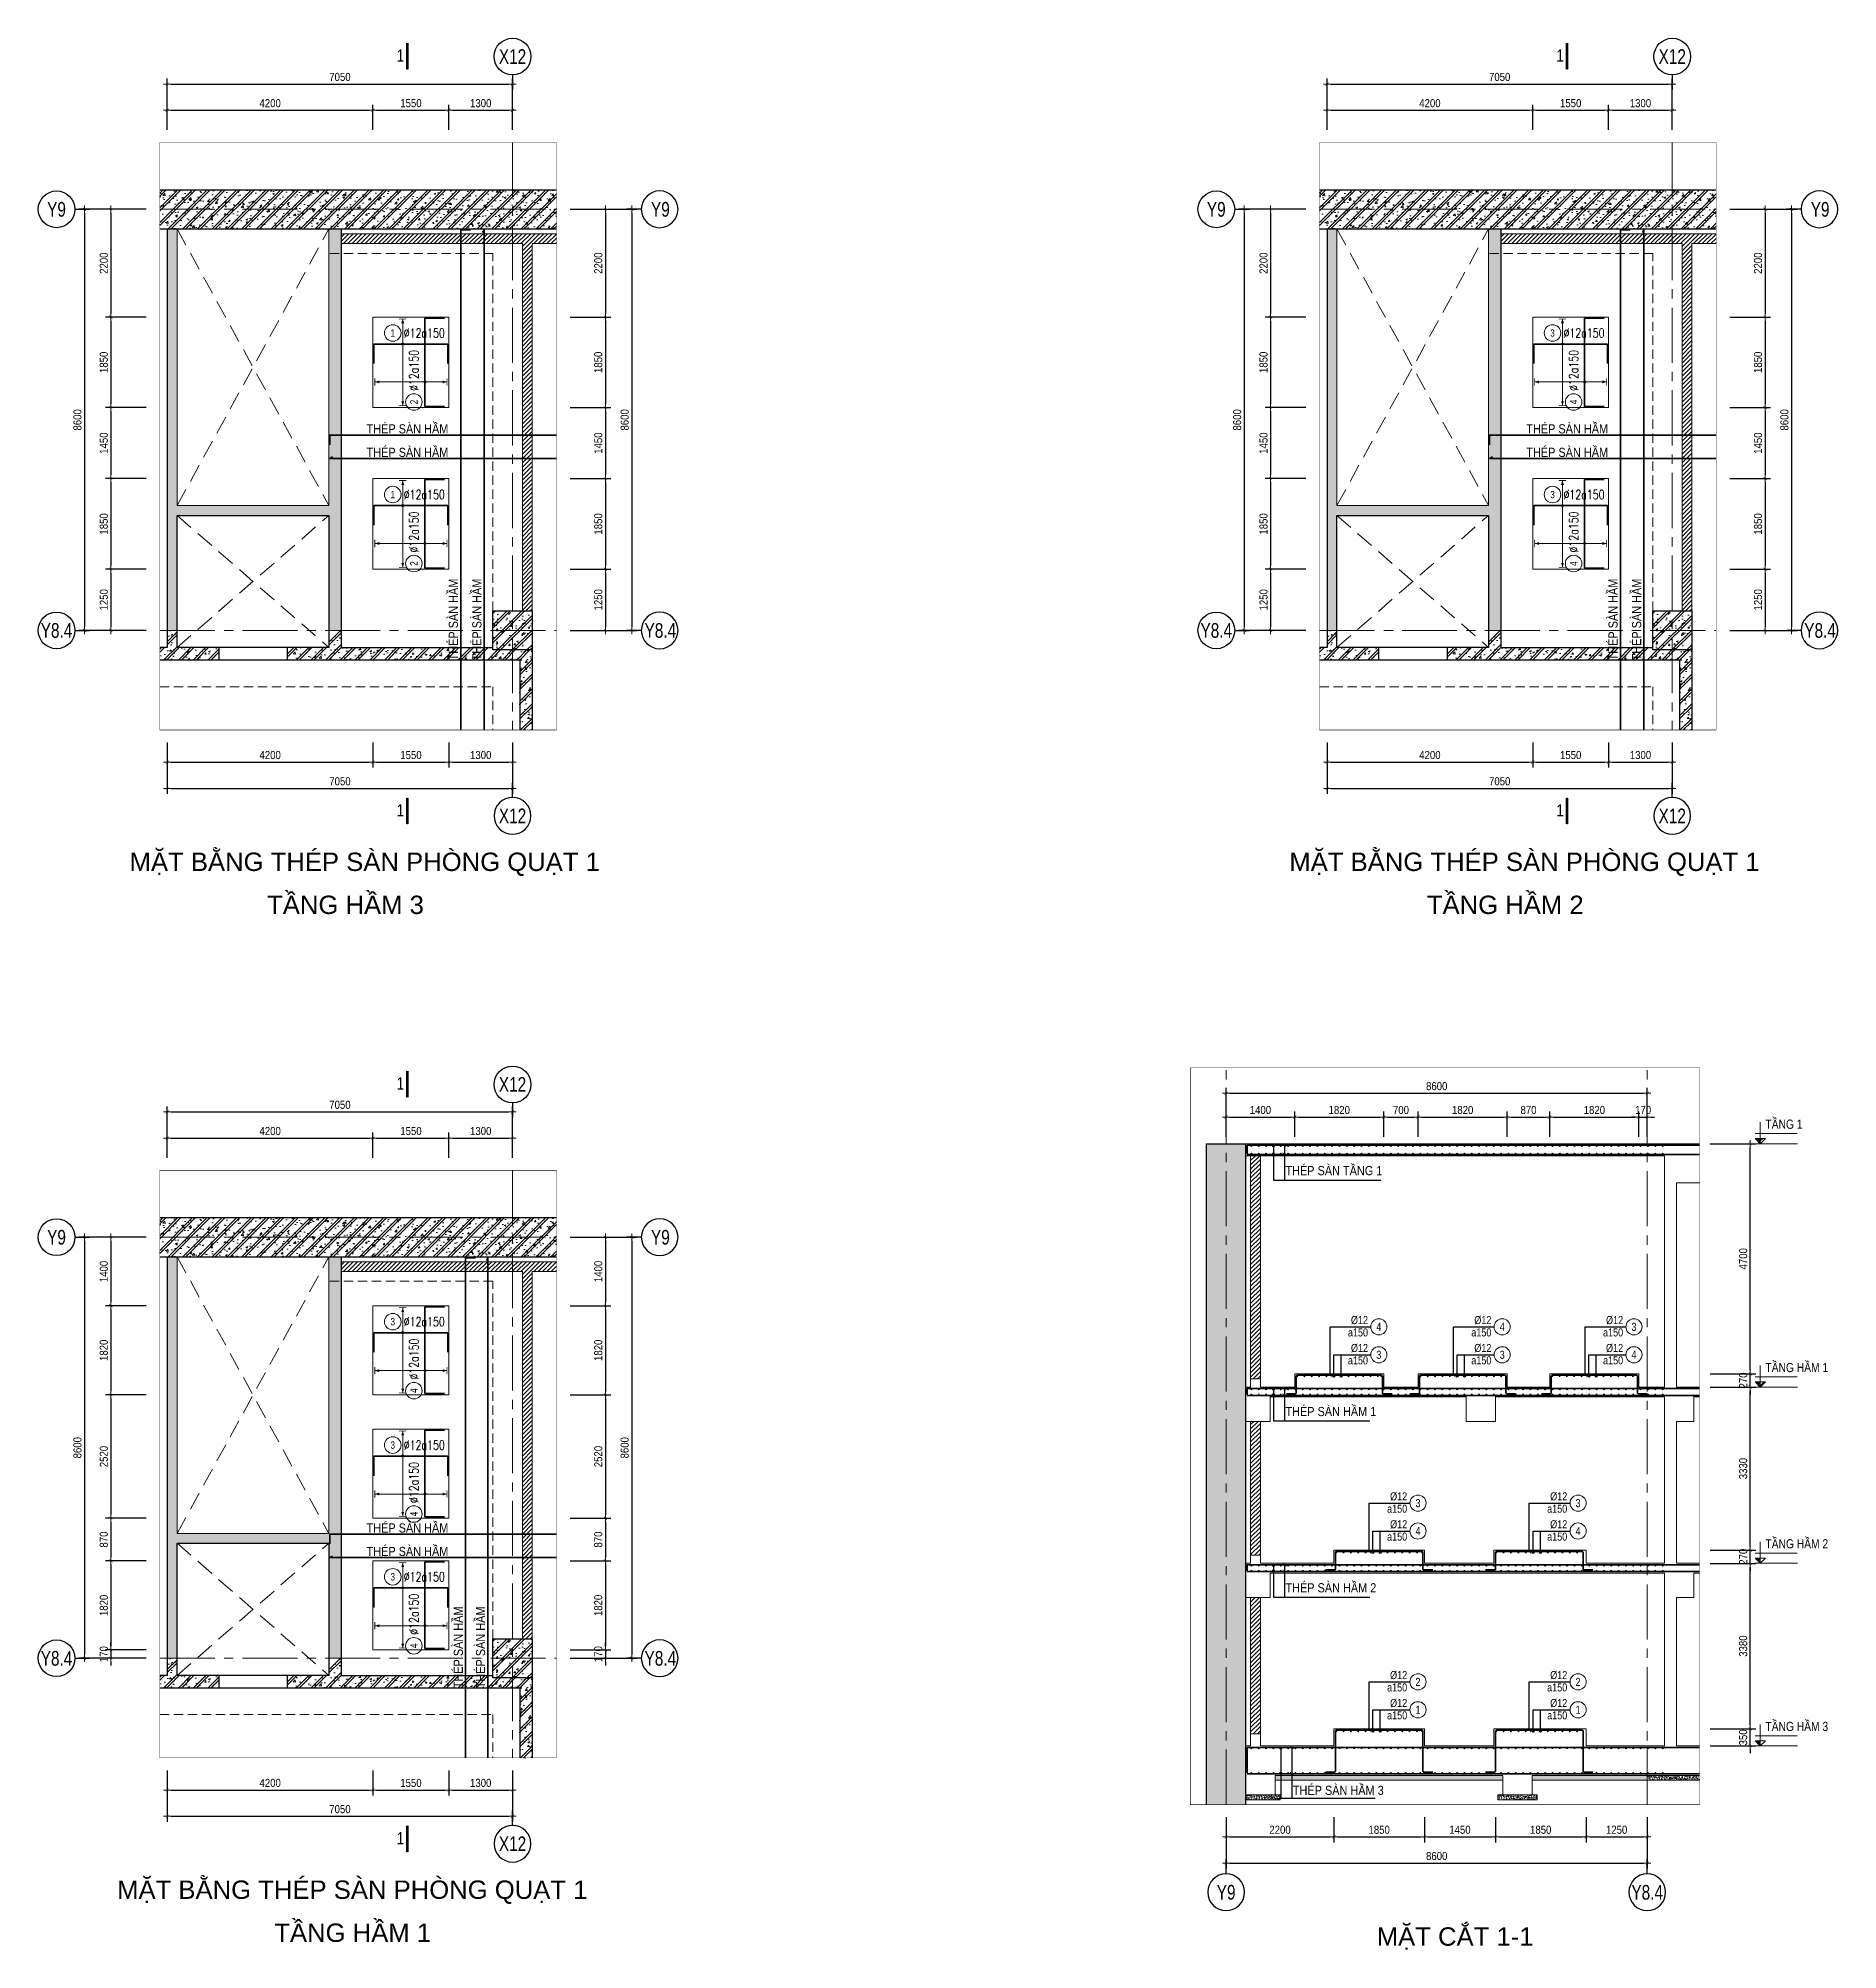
# Model space of a CAD drawing. Extents: x 517991 to 692152, y -83926 to 3506.
# Drawn here: x 519677 to 556426, y -35533 to 3506 of the extents above; entities that cross this region are included whole.
import ezdxf
from ezdxf.enums import TextEntityAlignment as Align

# ---------------------------------------------------------------- set-up
doc = ezdxf.new("R2010")
doc.units = 0
doc.header["$LTSCALE"] = 300
doc.header["$MEASUREMENT"] = 0
for name, pattern in [('CENTER2', [1.125, 0.75, -0.125, 0.125, -0.125]), ('DASHED2', [0.375, 0.25, -0.125]), ('HIDDEN', [0.375, 0.25, -0.125]), ('HIDDEN2', [4.7625, 3.175, -1.5875])]:
    doc.linetypes.add(name, pattern=pattern)
doc.layers.get('0').update_dxf_attribs({"linetype": 'CONTINUOUS'})
doc.layers.get('DEFPOINTS').update_dxf_attribs({"linetype": 'CONTINUOUS'})
for name, color, linetype, lineweight in [('00-TT.Dim', 8, 'CONTINUOUS', 13), ('B-CONTOUR2', 2, 'CONTINUOUS', 40), ('kata_text', 7, 'CONTINUOUS', 30), ('kata_thep - V', 2, 'CONTINUOUS', 35), ('kata_thep chu', 4, 'CONTINUOUS', 35), ('NDC_S_AXIS', 5, 'CENTER2', 15), ('NDC_S_BEAM', 3, 'HIDDEN2', 20), ('NDC_S_DIM', 1, 'CONTINUOUS', 15), ('NDC_S_OPENING', 5, 'DASHED2', 15), ('NDC_S_REBAR', 4, 'CONTINUOUS', 35), ('NDC_S_SLAB', 2, 'CONTINUOUS', 18), ('NDC_S_THIN LINE', 1, 'CONTINUOUS', 5), ('NDC_S_VN TEXT', 7, 'CONTINUOUS', 9), ('NDC_S_WALL', 6, 'CONTINUOUS', 25)]:
    doc.layers.add(name, color=color, linetype=linetype, lineweight=lineweight)
doc.layers.add('A-SYM', color=7, linetype='CONTINUOUS')
doc.layers.add('NDC_S-COLUMN', color=4, linetype='CONTINUOUS')
doc.styles.add('ARIAL', font='arial.ttf', dxfattribs={"width": 0.8})
doc.styles.add('Heerim', font='', dxfattribs={"width": 0.8})
doc.styles.add('kata_text', font='arial.ttf', dxfattribs={"width": 0.8})
doc.styles.add('NDC_ARIAL', font='arial.ttf', dxfattribs={"width": 0.85})
doc.styles.add('NDC_DIM', font='', dxfattribs={"width": 0.75})
doc.styles.add('NDC_ROMANS', font='romans.shx', dxfattribs={"width": 0.8})
doc.styles.get("Standard").update_dxf_attribs({"font": 'arial.ttf'})
doc.styles.get('Heerim').set_extended_font_data('Dotum')
doc.styles.get('NDC_DIM').set_extended_font_data('Dotum')
doc.dimstyles.new('NDC_1-75', dxfattribs={"dimscale": 75, "dimtxt": 2.2, "dimasz": 1, "dimexe": 1.5, "dimexo": 0, "dimgap": 0.8, "dimtad": 1, "dimdec": 0, "dimdsep": 46, "dimtxsty": 'NDC_ARIAL', "dimblk": 'DIMMARK', "dimcen": 49999.938995, "dimdle": 1.5, "dimclrd": 1, "dimclre": 1, "dimclrt": 3, "dimadec": 0, "dimazin": 0, "dimtfac": 1, "dimtdec": 0, "dimtix": 1, "dimtmove": 1, "dimatfit": 3, "dimfxl": 1, "dimarcsym": 0})
doc.dimstyles.new('NDC_dim_25', dxfattribs={"dimscale": 25, "dimtxt": 2.2, "dimasz": 1.5, "dimexe": 1.5, "dimexo": 2.5, "dimgap": 1, "dimtad": 1, "dimdec": 0, "dimzin": 0, "dimdsep": 46, "dimtxsty": 'NDC_DIM', "dimblk": 'DIMMARK', "dimcen": 0.09, "dimdle": 1.2, "dimclrd": 1, "dimclre": 1, "dimclrt": 3, "dimadec": 0, "dimazin": 0, "dimtfac": 1, "dimtdec": 0, "dimtix": 1, "dimtofl": 0, "dimtmove": 0, "dimatfit": 3, "dimfxl": 6, "dimfxlon": 1, "dimtolj": 1, "dimtzin": 0, "dimarcsym": 0})
pattern_1 = [(50, (-106112.83, 10672.77), (358.63009, -31.37607), [37.5, -412.5]), (355, (-106112.83, 10672.77), (-69.37567, 376.09607), [30, -330]), (100.4514, (-106082.95, 10670.16), (289.25469, 344.71977), [31.8701, -350.57106]), (46.1842, (-106112.83, 10772.77), (533.62052, -82.7595), [56.25, -618.75]), (96.6356, (-106068.37, 10765.9), (467.33135, 487.05894), [47.80514, -525.8565]), (351.1842, (-106112.83, 10772.8), (467.33097, 487.0593), [45, -495]), (21, (-106062.83, 10747.77), (298.45353, -201.30945), [37.5, -412.5]), (326, (-106062.83, 10747.77), (121.65767, 362.57502), [30, -330]), (71.4514, (-106037.96, 10731), (420.11131, 161.26525), [31.8701, -350.57106]), (37.5, (-106112.83, 10672.77), (6.079928, 166.446927), [0, -326, 0, -335, 0, -331.25]), (7.5, (-106112.83, 10672.77), (131.53477, 197.205856), [0, -191, 0, -318.5, 0, -126.25]), (327.5, (-106224.33, 10672.77), (266.911218, -11.277436), [0, -125, 0, -390, 0, -517.5]), (317.5, (-106274.33, 10672.77), (291.593085, 50.05249), [0, -162.5, 0, -259, 0, -367.5]), (45, (-106112.83, 10672.77), (-150.26019, 150.26019), []), (45, (-106112.83, 10734.02), (-150.26019, 150.26019), [])]
pattern_2 = [(45, (-106112.835, 10672.77), (-44.194174, 44.194174), [])]
pattern_3 = [(50, (-129796.67, -10319.56), (358.63009, -31.37607), [37.5, -412.5]), (355, (-129796.67, -10319.56), (-69.37567, 376.09607), [30, -330]), (100.4514, (-129766.78, -10322.18), (289.25469, 344.71977), [31.8701, -350.57106]), (46.1842, (-129796.67, -10219.56), (533.62052, -82.7595), [56.25, -618.75]), (96.6356, (-129752.2, -10226.46), (467.33135, 487.05894), [47.80514, -525.8565]), (351.1842, (-129796.67, -10219.56), (467.33097, 487.0593), [45, -495]), (21, (-129746.67, -10244.56), (298.45353, -201.30945), [37.5, -412.5]), (326, (-129746.67, -10244.56), (121.65767, 362.57502), [30, -330]), (71.4514, (-129721.8, -10261.34), (420.11131, 161.26525), [31.8701, -350.57106]), (37.5, (-129796.67, -10319.56), (6.079928, 166.446927), [0, -326, 0, -335, 0, -331.25]), (7.5, (-129796.67, -10319.56), (131.53477, 197.205856), [0, -191, 0, -318.5, 0, -126.25]), (327.5, (-129908.17, -10319.56), (266.911218, -11.277436), [0, -125, 0, -390, 0, -517.5]), (317.5, (-129958.17, -10319.56), (291.593085, 50.05249), [0, -162.5, 0, -259, 0, -367.5]), (45, (-129796.67, -10319.56), (-150.26019, 150.26019), []), (45, (-129796.67, -10258.31), (-150.26019, 150.26019), [])]
pattern_4 = [(45, (-129796.667, -10319.56), (-44.194174, 44.194174), [])]
pattern_5 = [(45, (-133357.745, -10521.57), (-44.194174, 44.194174), [])]
pattern_6 = [(50, (-129796.67, 10672.77), (358.63009, -31.37607), [37.5, -412.5]), (355, (-129796.67, 10672.77), (-69.37567, 376.09607), [30, -330]), (100.4514, (-129766.78, 10670.16), (289.25469, 344.71977), [31.8701, -350.57106]), (46.1842, (-129796.67, 10772.77), (533.62052, -82.7595), [56.25, -618.75]), (96.6356, (-129752.2, 10765.9), (467.33135, 487.05894), [47.80514, -525.8565]), (351.1842, (-129796.67, 10772.8), (467.33097, 487.0593), [45, -495]), (21, (-129746.67, 10747.77), (298.45353, -201.30945), [37.5, -412.5]), (326, (-129746.67, 10747.77), (121.65767, 362.57502), [30, -330]), (71.4514, (-129721.8, 10731), (420.11131, 161.26525), [31.8701, -350.57106]), (37.5, (-129796.67, 10672.77), (6.079928, 166.446927), [0, -326, 0, -335, 0, -331.25]), (7.5, (-129796.67, 10672.77), (131.53477, 197.205856), [0, -191, 0, -318.5, 0, -126.25]), (327.5, (-129908.17, 10672.77), (266.911218, -11.277436), [0, -125, 0, -390, 0, -517.5]), (317.5, (-129958.17, 10672.77), (291.593085, 50.05249), [0, -162.5, 0, -259, 0, -367.5]), (45, (-129796.67, 10672.77), (-150.26019, 150.26019), []), (45, (-129796.67, 10734.02), (-150.26019, 150.26019), [])]
pattern_7 = [(45, (-129796.667, 10672.77), (-44.194174, 44.194174), [])]
pattern_8 = [(50, (-126150, 0), (71.7260183, -6.2752135), [7.5, -82.5]), (355, (-126150, 0), (-13.875133, 75.219213), [6, -66]), (100.451444, (-126144.02, -0.52), (57.850885, 68.943999), [6.374019, -70.114211]), (46.1842, (-126150, 20), (106.724133, -16.551928), [11.25, -123.75]), (96.635635, (-126141.11, 18.62), (93.466195, 97.41186), [9.561034, -105.171376]), (351.184164, (-126150, 20), (93.466195, 97.41186), [9, -99]), (21, (-126140, 15), (59.690705, -40.261889), [7.5, -82.5]), (326, (-126140, 15), (24.331533, 72.5150045), [6, -66]), (71.451445, (-126135.026, 11.645), (84.022238, 32.253115), [6.374019, -70.114211]), (37.5, (-126150, 0), (1.2159855, 33.2893854), [0, -65.2, 0, -67, 0, -66.25]), (7.5, (-126150, 0), (26.3069537, 39.4411712), [0, -38.2, 0, -63.7, 0, -25.25]), (327.5, (-126172.3, 0), (53.3822436, -2.2554872), [0, -25, 0, -78, 0, -103.5]), (317.5, (-126182.3, 0), (58.318617, 10.0104982), [0, -32.5, 0, -51.8, 0, -73.5])]

msp = doc.modelspace()

# ---------------------------------------------------------------- texts
at = {"style": 'NDC_ARIAL', "width": 0.85}
for s, p in [('THÉP SÀN HẦM', (526382.1, -4565)), ('THÉP SÀN HẦM', (550065.9, -4565)), ('THÉP SÀN HẦM', (526382.1, -5045.4)), ('THÉP SÀN HẦM', (550065.9, -5045.4)), ('THÉP SÀN TẦNG 1', (545146.6, -19714.2)), ('THÉP SÀN HẦM 1', (545146.6, -24634.2)), ('THÉP SÀN HẦM', (526382.1, -27011.7)), ('THÉP SÀN HẦM', (526382.1, -27492)), ('THÉP SÀN HẦM 2', (545146.6, -28234.2)), ('THÉP SÀN HẦM 3', (545298.3, -32371))]:
    msp.add_text(s, height=187.5, dxfattribs=at).set_placement(p)
for p in [(528247.2, -9200.4), (528727.5, -9200.4), (551931, -9200.4), (552411.4, -9200.4), (528347.9, -30192.7), (528803.5, -30192.7)]:
    msp.add_text('THÉP SÀN HẦM', height=187.5, rotation=90, dxfattribs=at).set_placement(p)
at = {"linetype": 'HIDDEN'}
for s, p in [('MẶT BẰNG THÉP SÀN PHÒNG QUẠT 1', (521542.2, -13501.1)), ('MẶT BẰNG THÉP SÀN PHÒNG QUẠT 1', (545226, -13501.1)), ('TẦNG HẦM 3', (524351.2, -14379.9)), ('TẦNG HẦM 2', (548035, -14379.9)), ('MẶT BẰNG THÉP SÀN PHÒNG QUẠT 1', (521287.7, -34493.4)), ('TẦNG HẦM 1', (524497.3, -35372.2)), ('MẶT CẮT 1-1', (547011.5, -35450.3))]:
    msp.add_text(s, height=375, dxfattribs=at).set_placement(p)

# ---------------------------------------------------------------- blocks, each defined once
blk = doc.blocks.new('*U1')
for q in [(0, 0), (0, 2)]:
    blk.add_line((0, 4), q)
blk.add_circle((0, 9), 5)
at = {"style": 'Heerim', "width": 0.8}
blk.add_attdef('NO', text='', height=4, dxfattribs=at).set_placement((-0.01, 9.02), align=Align.MIDDLE_CENTER)
blk = doc.blocks.new('DIMMARK')
at = {"layer": 'NDC_S_DIM', "color": 1}
blk.add_line((-1.5, 0), (1, 0), dxfattribs=at)
at = {"layer": 'NDC_S_DIM', "color": 2, "const_width": 0.1}
blk.add_lwpolyline([(-0.42, -0.42), (0.42, 0.42)], dxfattribs=at)
blk = doc.blocks.new('*D192')
at = {"layer": 'DEFPOINTS', "color": 0, "transparency": 16777216}
for p in [(550197, 2035), (545997, 1635), (550197, 1635)]:
    blk.add_point(p, dxfattribs=at)
at = {"layer": 'NDC_S_DIM', "color": 1, "lineweight": -2, "transparency": 16777216}
for p, q in [((545997, 1635), (545997, 2148)), ((546072, 2035), (550122, 2035)), ((550197, 1635), (550197, 2148))]:
    blk.add_line(p, q, dxfattribs=at)
at = {"layer": 'NDC_S_DIM', "color": 1, "lineweight": -2, "transparency": 16777216, "xscale": 75, "yscale": 75, "zscale": 75, "rotation": 180}
blk.add_blockref('DIMMARK', (545997, 2035), dxfattribs=at)
at = {"layer": 'NDC_S_DIM', "color": 1, "lineweight": -2, "transparency": 16777216, "xscale": 75, "yscale": 75, "zscale": 75}
blk.add_blockref('DIMMARK', (550197, 2035), dxfattribs=at)
at = {"layer": 'NDC_S_DIM', "color": 3, "transparency": 16777216, "insert": (548097, 2179), "char_height": 165, "attachment_point": 5, "style": 'NDC_ARIAL'}
blk.add_mtext('4200', dxfattribs=at)
blk = doc.blocks.new('*D193')
at = {"layer": 'DEFPOINTS', "color": 0, "transparency": 16777216}
for p in [(551747, 2035), (550197, 1635), (551747, 1635)]:
    blk.add_point(p, dxfattribs=at)
at = {"layer": 'NDC_S_DIM', "color": 1, "lineweight": -2, "transparency": 16777216}
for p, q in [((550197, 1635), (550197, 2148)), ((550272, 2035), (551672, 2035)), ((551747, 1635), (551747, 2148))]:
    blk.add_line(p, q, dxfattribs=at)
at = {"layer": 'NDC_S_DIM', "color": 1, "lineweight": -2, "transparency": 16777216, "xscale": 75, "yscale": 75, "zscale": 75, "rotation": 180}
blk.add_blockref('DIMMARK', (550197, 2035), dxfattribs=at)
at = {"layer": 'NDC_S_DIM', "color": 1, "lineweight": -2, "transparency": 16777216, "xscale": 75, "yscale": 75, "zscale": 75}
blk.add_blockref('DIMMARK', (551747, 2035), dxfattribs=at)
at = {"layer": 'NDC_S_DIM', "color": 3, "transparency": 16777216, "insert": (550972, 2179), "char_height": 165, "attachment_point": 5, "style": 'NDC_ARIAL'}
blk.add_mtext('1550', dxfattribs=at)
blk = doc.blocks.new('*D194')
at = {"layer": 'DEFPOINTS', "color": 0, "transparency": 16777216}
for p in [(553047, 2035), (551747, 1635), (553047, 1635)]:
    blk.add_point(p, dxfattribs=at)
at = {"layer": 'NDC_S_DIM', "color": 1, "lineweight": -2, "transparency": 16777216}
for p, q in [((551747, 1635), (551747, 2148)), ((551822, 2035), (552972, 2035)), ((553047, 1635), (553047, 2148))]:
    blk.add_line(p, q, dxfattribs=at)
at = {"layer": 'NDC_S_DIM', "color": 1, "lineweight": -2, "transparency": 16777216, "xscale": 75, "yscale": 75, "zscale": 75, "rotation": 180}
blk.add_blockref('DIMMARK', (551747, 2035), dxfattribs=at)
at = {"layer": 'NDC_S_DIM', "color": 1, "lineweight": -2, "transparency": 16777216, "xscale": 75, "yscale": 75, "zscale": 75}
blk.add_blockref('DIMMARK', (553047, 2035), dxfattribs=at)
at = {"layer": 'NDC_S_DIM', "color": 3, "transparency": 16777216, "insert": (552397, 2179), "char_height": 165, "attachment_point": 5, "style": 'NDC_ARIAL'}
blk.add_mtext('1300', dxfattribs=at)
blk = doc.blocks.new('*D195')
at = {"layer": 'DEFPOINTS', "color": 0, "transparency": 16777216}
for p in [(553047, 2571), (545997, 1635), (553047, 1635)]:
    blk.add_point(p, dxfattribs=at)
at = {"layer": 'NDC_S_DIM', "color": 1, "lineweight": -2, "transparency": 16777216}
for p, q in [((545997, 1635), (545997, 2684)), ((546072, 2571), (552972, 2571)), ((553047, 1635), (553047, 2684))]:
    blk.add_line(p, q, dxfattribs=at)
at = {"layer": 'NDC_S_DIM', "color": 1, "lineweight": -2, "transparency": 16777216, "xscale": 75, "yscale": 75, "zscale": 75, "rotation": 180}
blk.add_blockref('DIMMARK', (545997, 2571), dxfattribs=at)
at = {"layer": 'NDC_S_DIM', "color": 1, "lineweight": -2, "transparency": 16777216, "xscale": 75, "yscale": 75, "zscale": 75}
blk.add_blockref('DIMMARK', (553047, 2571), dxfattribs=at)
at = {"layer": 'NDC_S_DIM', "color": 3, "transparency": 16777216, "insert": (549522, 2715), "char_height": 165, "attachment_point": 5, "style": 'NDC_ARIAL'}
blk.add_mtext('7050', dxfattribs=at)
blk = doc.blocks.new('*U197')
h = blk.add_hatch(color=1)
edge = h.paths.add_edge_path()
edge.add_arc((0, 0), 0.3, 0, 360)
at = {"layer": 'NDC_S_DIM', "color": 1}
for q in [(0, 6.84), (0, -16.82)]:
    blk.add_line((0, 0), q, dxfattribs=at)
for points in [[(-1, 6.84, 0.2, 0.2, 0), (1, 6.84, 0, 0, 0)], [(-1, -16.82, 0.2, 0.2, 0), (1, -16.82, 0, 0, 0)]]:
    blk.add_lwpolyline(points, format="xyseb", dxfattribs=at)
at = {"layer": 'NDC_S_DIM'}
blk.add_circle((-2.72, 3), 2.25, dxfattribs=at)
at = {"layer": 'NDC_S_DIM', "color": 1}
blk.add_circle((0, 0), 0.3, dxfattribs=at)
for points in [[(-0.4, 5.64), (0, 6.84), (0.4, 5.64)], [(-0.4, -15.62), (0, -16.82), (0.4, -15.62)]]:
    blk.add_solid(points, dxfattribs=at)
at = {"layer": 'NDC_S_REBAR'}
for p, q in [((0, 0), (-7.84, 0)), ((-7.84, 0), (-7.84, -5.33)), ((0, 0), (12.3, 0)), ((12.3, 0), (12.3, -5.33))]:
    blk.add_line(p, q, dxfattribs=at)
at = {"layer": 'NDC_S_VN TEXT', "style": 'ARIAL', "width": 0.8}
blk.add_attdef('KHT', text='', height=2, dxfattribs=at).set_placement((-2.72, 3), align=Align.MIDDLE_CENTER)
at = {"layer": 'NDC_S_VN TEXT', "color": 3, "style": 'NDC_ROMANS', "width": 0.75}
blk.add_attdef('DKT', (0.28, 1.75), '', height=2.5, dxfattribs=at)
blk = doc.blocks.new('*U196')
h = blk.add_hatch(color=1)
edge = h.paths.add_edge_path()
edge.add_arc((0, 0), 0.3, 0, 360)
at = {"layer": 'NDC_S_DIM', "color": 1}
for q in [(0, 6.84), (0, -16.82)]:
    blk.add_line((0, 0), q, dxfattribs=at)
for points in [[(-1, 6.84, 0.2, 0.2, 0), (1, 6.84, 0, 0, 0)], [(-1, -16.82, 0.2, 0.2, 0), (1, -16.82, 0, 0, 0)]]:
    blk.add_lwpolyline(points, format="xyseb", dxfattribs=at)
at = {"layer": 'NDC_S_DIM'}
blk.add_circle((-2.72, 3), 2.25, dxfattribs=at)
at = {"layer": 'NDC_S_DIM', "color": 1}
blk.add_circle((0, 0), 0.3, dxfattribs=at)
for points in [[(-0.4, 5.64), (0, 6.84), (0.4, 5.64)], [(-0.4, -15.62), (0, -16.82), (0.4, -15.62)]]:
    blk.add_solid(points, dxfattribs=at)
at = {"layer": 'NDC_S_REBAR'}
for p, q in [((0, 0), (-7.84, 0)), ((-7.84, 0), (-7.84, -5.33)), ((0, 0), (12.3, 0)), ((12.3, 0), (12.3, -5.33))]:
    blk.add_line(p, q, dxfattribs=at)
at = {"layer": 'NDC_S_VN TEXT', "style": 'ARIAL', "width": 0.8}
blk.add_attdef('KHT', text='', height=2, dxfattribs=at).set_placement((-2.72, 3), align=Align.MIDDLE_CENTER)
at = {"layer": 'NDC_S_VN TEXT', "color": 3, "style": 'NDC_ROMANS', "width": 0.75}
blk.add_attdef('DKT', (0.28, 1.75), '', height=2.5, dxfattribs=at)
blk = doc.blocks.new('*U199')
h = blk.add_hatch(color=1)
edge = h.paths.add_edge_path()
edge.add_arc((0, 0), 0.3, 0, 360)
at = {"layer": 'NDC_S_DIM', "color": 1}
for q in [(0, 13.63), (0, -6.03)]:
    blk.add_line((0, 0), q, dxfattribs=at)
for points in [[(-1, 13.63, 0.2, 0.2, 0), (1, 13.63, 0, 0, 0)], [(-1, -6.03, 0.2, 0.2, 0), (1, -6.03, 0, 0, 0)]]:
    blk.add_lwpolyline(points, format="xyseb", dxfattribs=at)
at = {"layer": 'NDC_S_DIM'}
blk.add_circle((-5.46, 3), 2.25, dxfattribs=at)
at = {"layer": 'NDC_S_DIM', "color": 1}
blk.add_circle((0, 0), 0.3, dxfattribs=at)
for points in [[(-0.4, 12.43), (0, 13.63), (0.4, 12.43)], [(-0.4, -4.83), (0, -6.03), (0.4, -4.83)]]:
    blk.add_solid(points, dxfattribs=at)
at = {"layer": 'NDC_S_REBAR'}
for p, q in [((0, 0), (-6.73, 0)), ((-6.73, 0), (-6.73, -5.33)), ((0, 0), (17.4, 0)), ((17.4, 0), (17.4, -5.33))]:
    blk.add_line(p, q, dxfattribs=at)
at = {"layer": 'NDC_S_VN TEXT', "style": 'ARIAL', "width": 0.8}
blk.add_attdef('KHT', text='', height=2, dxfattribs=at).set_placement((-5.46, 3), align=Align.MIDDLE_CENTER)
at = {"layer": 'NDC_S_VN TEXT', "color": 3, "style": 'NDC_ROMANS', "width": 0.75}
blk.add_attdef('DKT', (-2.46, 1.75), '', height=2.5, dxfattribs=at)
blk = doc.blocks.new('*U198')
h = blk.add_hatch(color=1)
edge = h.paths.add_edge_path()
edge.add_arc((0, 0), 0.3, 0, 360)
at = {"layer": 'NDC_S_DIM', "color": 1}
for q in [(0, 13.63), (0, -6.03)]:
    blk.add_line((0, 0), q, dxfattribs=at)
for points in [[(-1, 13.63, 0.2, 0.2, 0), (1, 13.63, 0, 0, 0)], [(-1, -6.03, 0.2, 0.2, 0), (1, -6.03, 0, 0, 0)]]:
    blk.add_lwpolyline(points, format="xyseb", dxfattribs=at)
at = {"layer": 'NDC_S_DIM'}
blk.add_circle((-5.46, 3), 2.25, dxfattribs=at)
at = {"layer": 'NDC_S_DIM', "color": 1}
blk.add_circle((0, 0), 0.3, dxfattribs=at)
for points in [[(-0.4, 12.43), (0, 13.63), (0.4, 12.43)], [(-0.4, -4.83), (0, -6.03), (0.4, -4.83)]]:
    blk.add_solid(points, dxfattribs=at)
at = {"layer": 'NDC_S_REBAR'}
for p, q in [((0, 0), (-6.73, 0)), ((-6.73, 0), (-6.73, -5.33)), ((0, 0), (17.4, 0)), ((17.4, 0), (17.4, -5.33))]:
    blk.add_line(p, q, dxfattribs=at)
at = {"layer": 'NDC_S_VN TEXT', "style": 'ARIAL', "width": 0.8}
blk.add_attdef('KHT', text='', height=2, dxfattribs=at).set_placement((-5.46, 3), align=Align.MIDDLE_CENTER)
at = {"layer": 'NDC_S_VN TEXT', "color": 3, "style": 'NDC_ROMANS', "width": 0.75}
blk.add_attdef('DKT', (-2.46, 1.75), '', height=2.5, dxfattribs=at)
blk = doc.blocks.new('*D201')
at = {"layer": 'DEFPOINTS', "color": 0, "transparency": 16777216}
for p in [(545997, -10878), (550197, -10878), (550197, -11278)]:
    blk.add_point(p, dxfattribs=at)
at = {"layer": 'NDC_S_DIM', "color": 1, "lineweight": -2, "transparency": 16777216}
for p, q in [((545997, -10878), (545997, -11391)), ((550197, -10878), (550197, -11391)), ((546072, -11278), (550122, -11278))]:
    blk.add_line(p, q, dxfattribs=at)
at = {"layer": 'NDC_S_DIM', "color": 1, "lineweight": -2, "transparency": 16777216, "xscale": 75, "yscale": 75, "zscale": 75, "rotation": 180}
blk.add_blockref('DIMMARK', (545997, -11278), dxfattribs=at)
at = {"layer": 'NDC_S_DIM', "color": 1, "lineweight": -2, "transparency": 16777216, "xscale": 75, "yscale": 75, "zscale": 75}
blk.add_blockref('DIMMARK', (550197, -11278), dxfattribs=at)
at = {"layer": 'NDC_S_DIM', "color": 3, "transparency": 16777216, "insert": (548097, -11134), "char_height": 165, "attachment_point": 5, "style": 'NDC_ARIAL'}
blk.add_mtext('4200', dxfattribs=at)
blk = doc.blocks.new('*D202')
at = {"layer": 'DEFPOINTS', "color": 0, "transparency": 16777216}
for p in [(550197, -10878), (551747, -10878), (551747, -11278)]:
    blk.add_point(p, dxfattribs=at)
at = {"layer": 'NDC_S_DIM', "color": 1, "lineweight": -2, "transparency": 16777216}
for p, q in [((550197, -10878), (550197, -11391)), ((551747, -10878), (551747, -11391)), ((550272, -11278), (551672, -11278))]:
    blk.add_line(p, q, dxfattribs=at)
at = {"layer": 'NDC_S_DIM', "color": 1, "lineweight": -2, "transparency": 16777216, "xscale": 75, "yscale": 75, "zscale": 75, "rotation": 180}
blk.add_blockref('DIMMARK', (550197, -11278), dxfattribs=at)
at = {"layer": 'NDC_S_DIM', "color": 1, "lineweight": -2, "transparency": 16777216, "xscale": 75, "yscale": 75, "zscale": 75}
blk.add_blockref('DIMMARK', (551747, -11278), dxfattribs=at)
at = {"layer": 'NDC_S_DIM', "color": 3, "transparency": 16777216, "insert": (550972, -11134), "char_height": 165, "attachment_point": 5, "style": 'NDC_ARIAL'}
blk.add_mtext('1550', dxfattribs=at)
blk = doc.blocks.new('*D203')
at = {"layer": 'DEFPOINTS', "color": 0, "transparency": 16777216}
for p in [(551747, -10878), (553047, -10878), (553047, -11278)]:
    blk.add_point(p, dxfattribs=at)
at = {"layer": 'NDC_S_DIM', "color": 1, "lineweight": -2, "transparency": 16777216}
for p, q in [((551747, -10878), (551747, -11391)), ((553047, -10878), (553047, -11391)), ((551822, -11278), (552972, -11278))]:
    blk.add_line(p, q, dxfattribs=at)
at = {"layer": 'NDC_S_DIM', "color": 1, "lineweight": -2, "transparency": 16777216, "xscale": 75, "yscale": 75, "zscale": 75, "rotation": 180}
blk.add_blockref('DIMMARK', (551747, -11278), dxfattribs=at)
at = {"layer": 'NDC_S_DIM', "color": 1, "lineweight": -2, "transparency": 16777216, "xscale": 75, "yscale": 75, "zscale": 75}
blk.add_blockref('DIMMARK', (553047, -11278), dxfattribs=at)
at = {"layer": 'NDC_S_DIM', "color": 3, "transparency": 16777216, "insert": (552397, -11134), "char_height": 165, "attachment_point": 5, "style": 'NDC_ARIAL'}
blk.add_mtext('1300', dxfattribs=at)
blk = doc.blocks.new('*D200')
at = {"layer": 'DEFPOINTS', "color": 0, "transparency": 16777216}
for p in [(545997, -10878), (553047, -10878), (553047, -11814)]:
    blk.add_point(p, dxfattribs=at)
at = {"layer": 'NDC_S_DIM', "color": 1, "lineweight": -2, "transparency": 16777216}
for p, q in [((545997, -10878), (545997, -11927)), ((553047, -10878), (553047, -11927)), ((546072, -11814), (552972, -11814))]:
    blk.add_line(p, q, dxfattribs=at)
at = {"layer": 'NDC_S_DIM', "color": 1, "lineweight": -2, "transparency": 16777216, "xscale": 75, "yscale": 75, "zscale": 75, "rotation": 180}
blk.add_blockref('DIMMARK', (545997, -11814), dxfattribs=at)
at = {"layer": 'NDC_S_DIM', "color": 1, "lineweight": -2, "transparency": 16777216, "xscale": 75, "yscale": 75, "zscale": 75}
blk.add_blockref('DIMMARK', (553047, -11814), dxfattribs=at)
at = {"layer": 'NDC_S_DIM', "color": 3, "transparency": 16777216, "insert": (549522, -11670), "char_height": 165, "attachment_point": 5, "style": 'NDC_ARIAL'}
blk.add_mtext('7050', dxfattribs=at)
blk = doc.blocks.new('*U11')
at = {"color": 0, "linetype": 'ByBlock', "lineweight": -2}
blk.add_line((0, 4.36), (0, -1), dxfattribs=at)
at = {"ltscale": 0.005, "const_width": 0.5}
blk.add_lwpolyline([(0, -1), (0, 4.36)], dxfattribs=at)
at = {"color": 0, "linetype": 'ByBlock', "lineweight": -2, "style": 'ARIAL', "width": 0.8}
blk.add_attdef('DETAIL', text='', height=2.5, dxfattribs=at).set_placement((-0.64, 1.82), align=Align.MIDDLE_RIGHT)
blk = doc.blocks.new('*D209')
at = {"layer": 'DEFPOINTS', "color": 0, "transparency": 16777216}
for p in [(526513, -18957), (522313, -19358), (526513, -19358)]:
    blk.add_point(p, dxfattribs=at)
at = {"layer": 'NDC_S_DIM', "color": 1, "lineweight": -2, "transparency": 16777216}
for p, q in [((522313, -19358), (522313, -18845)), ((522388, -18957), (526438, -18957)), ((526513, -19358), (526513, -18845))]:
    blk.add_line(p, q, dxfattribs=at)
at = {"layer": 'NDC_S_DIM', "color": 1, "lineweight": -2, "transparency": 16777216, "xscale": 75, "yscale": 75, "zscale": 75, "rotation": 180}
blk.add_blockref('DIMMARK', (522313, -18957), dxfattribs=at)
at = {"layer": 'NDC_S_DIM', "color": 1, "lineweight": -2, "transparency": 16777216, "xscale": 75, "yscale": 75, "zscale": 75}
blk.add_blockref('DIMMARK', (526513, -18957), dxfattribs=at)
at = {"layer": 'NDC_S_DIM', "color": 3, "transparency": 16777216, "insert": (524413, -18813), "char_height": 165, "attachment_point": 5, "style": 'NDC_ARIAL'}
blk.add_mtext('4200', dxfattribs=at)
blk = doc.blocks.new('*D210')
at = {"layer": 'DEFPOINTS', "color": 0, "transparency": 16777216}
for p in [(528063, -18957), (526513, -19358), (528063, -19358)]:
    blk.add_point(p, dxfattribs=at)
at = {"layer": 'NDC_S_DIM', "color": 1, "lineweight": -2, "transparency": 16777216}
for p, q in [((526513, -19358), (526513, -18845)), ((526588, -18957), (527988, -18957)), ((528063, -19358), (528063, -18845))]:
    blk.add_line(p, q, dxfattribs=at)
at = {"layer": 'NDC_S_DIM', "color": 1, "lineweight": -2, "transparency": 16777216, "xscale": 75, "yscale": 75, "zscale": 75, "rotation": 180}
blk.add_blockref('DIMMARK', (526513, -18957), dxfattribs=at)
at = {"layer": 'NDC_S_DIM', "color": 1, "lineweight": -2, "transparency": 16777216, "xscale": 75, "yscale": 75, "zscale": 75}
blk.add_blockref('DIMMARK', (528063, -18957), dxfattribs=at)
at = {"layer": 'NDC_S_DIM', "color": 3, "transparency": 16777216, "insert": (527288, -18813), "char_height": 165, "attachment_point": 5, "style": 'NDC_ARIAL'}
blk.add_mtext('1550', dxfattribs=at)
blk = doc.blocks.new('*D211')
at = {"layer": 'DEFPOINTS', "color": 0, "transparency": 16777216}
for p in [(529363, -18957), (528063, -19358), (529363, -19358)]:
    blk.add_point(p, dxfattribs=at)
at = {"layer": 'NDC_S_DIM', "color": 1, "lineweight": -2, "transparency": 16777216}
for p, q in [((528063, -19358), (528063, -18845)), ((528138, -18957), (529288, -18957)), ((529363, -19358), (529363, -18845))]:
    blk.add_line(p, q, dxfattribs=at)
at = {"layer": 'NDC_S_DIM', "color": 1, "lineweight": -2, "transparency": 16777216, "xscale": 75, "yscale": 75, "zscale": 75, "rotation": 180}
blk.add_blockref('DIMMARK', (528063, -18957), dxfattribs=at)
at = {"layer": 'NDC_S_DIM', "color": 1, "lineweight": -2, "transparency": 16777216, "xscale": 75, "yscale": 75, "zscale": 75}
blk.add_blockref('DIMMARK', (529363, -18957), dxfattribs=at)
at = {"layer": 'NDC_S_DIM', "color": 3, "transparency": 16777216, "insert": (528713, -18813), "char_height": 165, "attachment_point": 5, "style": 'NDC_ARIAL'}
blk.add_mtext('1300', dxfattribs=at)
blk = doc.blocks.new('*D208')
at = {"layer": 'DEFPOINTS', "color": 0, "transparency": 16777216}
for p in [(529363, -18421), (522313, -19358), (529363, -19358)]:
    blk.add_point(p, dxfattribs=at)
at = {"layer": 'NDC_S_DIM', "color": 1, "lineweight": -2, "transparency": 16777216}
for p, q in [((522313, -19358), (522313, -18309)), ((529363, -19358), (529363, -18309)), ((522388, -18421), (529288, -18421))]:
    blk.add_line(p, q, dxfattribs=at)
at = {"layer": 'NDC_S_DIM', "color": 1, "lineweight": -2, "transparency": 16777216, "xscale": 75, "yscale": 75, "zscale": 75, "rotation": 180}
blk.add_blockref('DIMMARK', (522313, -18421), dxfattribs=at)
at = {"layer": 'NDC_S_DIM', "color": 1, "lineweight": -2, "transparency": 16777216, "xscale": 75, "yscale": 75, "zscale": 75}
blk.add_blockref('DIMMARK', (529363, -18421), dxfattribs=at)
at = {"layer": 'NDC_S_DIM', "color": 3, "transparency": 16777216, "insert": (525838, -18277), "char_height": 165, "attachment_point": 5, "style": 'NDC_ARIAL'}
blk.add_mtext('7050', dxfattribs=at)
blk = doc.blocks.new('*U400')
h = blk.add_hatch(color=1)
edge = h.paths.add_edge_path()
edge.add_arc((0, 0), 0.3, 0, 360)
at = {"layer": 'NDC_S_DIM', "color": 1}
for q in [(0, 6.84), (0, -16.42)]:
    blk.add_line((0, 0), q, dxfattribs=at)
for points in [[(-1, 6.84, 0.2, 0.2, 0), (1, 6.84, 0, 0, 0)], [(-1, -16.42, 0.2, 0.2, 0), (1, -16.42, 0, 0, 0)]]:
    blk.add_lwpolyline(points, format="xyseb", dxfattribs=at)
at = {"layer": 'NDC_S_DIM'}
blk.add_circle((-2.72, 3), 2.25, dxfattribs=at)
at = {"layer": 'NDC_S_DIM', "color": 1}
blk.add_circle((0, 0), 0.3, dxfattribs=at)
for points in [[(-0.4, 5.64), (0, 6.84), (0.4, 5.64)], [(-0.4, -15.22), (0, -16.42), (0.4, -15.22)]]:
    blk.add_solid(points, dxfattribs=at)
at = {"layer": 'NDC_S_REBAR'}
for p, q in [((0, 0), (-7.84, 0)), ((-7.84, 0), (-7.84, -5.33)), ((0, 0), (12.3, 0)), ((12.3, 0), (12.3, -5.33))]:
    blk.add_line(p, q, dxfattribs=at)
at = {"layer": 'NDC_S_VN TEXT', "style": 'ARIAL', "width": 0.8}
blk.add_attdef('KHT', text='', height=2, dxfattribs=at).set_placement((-2.72, 3), align=Align.MIDDLE_CENTER)
at = {"layer": 'NDC_S_VN TEXT', "color": 3, "style": 'NDC_ROMANS', "width": 0.75}
blk.add_attdef('DKT', (0.28, 1.75), '', height=2.5, dxfattribs=at)
blk = doc.blocks.new('*U411')
h = blk.add_hatch(color=1)
edge = h.paths.add_edge_path()
edge.add_arc((0, 0), 0.3, 0, 360)
at = {"layer": 'NDC_S_DIM', "color": 1}
for q in [(0, 13.63), (0, -6.03)]:
    blk.add_line((0, 0), q, dxfattribs=at)
for points in [[(-1, 13.63, 0.2, 0.2, 0), (1, 13.63, 0, 0, 0)], [(-1, -6.03, 0.2, 0.2, 0), (1, -6.03, 0, 0, 0)]]:
    blk.add_lwpolyline(points, format="xyseb", dxfattribs=at)
at = {"layer": 'NDC_S_DIM'}
blk.add_circle((-5.46, 3), 2.25, dxfattribs=at)
at = {"layer": 'NDC_S_DIM', "color": 1}
blk.add_circle((0, 0), 0.3, dxfattribs=at)
for points in [[(-0.4, 12.43), (0, 13.63), (0.4, 12.43)], [(-0.4, -4.83), (0, -6.03), (0.4, -4.83)]]:
    blk.add_solid(points, dxfattribs=at)
at = {"layer": 'NDC_S_REBAR'}
for p, q in [((0, 0), (-6.2, 0)), ((-6.2, 0), (-6.2, -5.33)), ((0, 0), (17.4, 0)), ((17.4, 0), (17.4, -5.33))]:
    blk.add_line(p, q, dxfattribs=at)
at = {"layer": 'NDC_S_VN TEXT', "style": 'ARIAL', "width": 0.8}
blk.add_attdef('KHT', text='', height=2, dxfattribs=at).set_placement((-5.46, 3), align=Align.MIDDLE_CENTER)
at = {"layer": 'NDC_S_VN TEXT', "color": 3, "style": 'NDC_ROMANS', "width": 0.75}
blk.add_attdef('DKT', (-2.46, 1.75), '', height=2.5, dxfattribs=at)
blk = doc.blocks.new('*D204')
at = {"layer": 'DEFPOINTS', "color": 0, "transparency": 16777216}
for p in [(522313, -31870), (526513, -31870), (526513, -32271)]:
    blk.add_point(p, dxfattribs=at)
at = {"layer": 'NDC_S_DIM', "color": 1, "lineweight": -2, "transparency": 16777216}
for p, q in [((522313, -31870), (522313, -32383)), ((526513, -31870), (526513, -32383)), ((522388, -32271), (526438, -32271))]:
    blk.add_line(p, q, dxfattribs=at)
at = {"layer": 'NDC_S_DIM', "color": 1, "lineweight": -2, "transparency": 16777216, "xscale": 75, "yscale": 75, "zscale": 75, "rotation": 180}
blk.add_blockref('DIMMARK', (522313, -32271), dxfattribs=at)
at = {"layer": 'NDC_S_DIM', "color": 1, "lineweight": -2, "transparency": 16777216, "xscale": 75, "yscale": 75, "zscale": 75}
blk.add_blockref('DIMMARK', (526513, -32271), dxfattribs=at)
at = {"layer": 'NDC_S_DIM', "color": 3, "transparency": 16777216, "insert": (524413, -32126), "char_height": 165, "attachment_point": 5, "style": 'NDC_ARIAL'}
blk.add_mtext('4200', dxfattribs=at)
blk = doc.blocks.new('*D205')
at = {"layer": 'DEFPOINTS', "color": 0, "transparency": 16777216}
for p in [(526513, -31870), (528063, -31870), (528063, -32271)]:
    blk.add_point(p, dxfattribs=at)
at = {"layer": 'NDC_S_DIM', "color": 1, "lineweight": -2, "transparency": 16777216}
for p, q in [((526513, -31870), (526513, -32383)), ((528063, -31870), (528063, -32383)), ((526588, -32271), (527988, -32271))]:
    blk.add_line(p, q, dxfattribs=at)
at = {"layer": 'NDC_S_DIM', "color": 1, "lineweight": -2, "transparency": 16777216, "xscale": 75, "yscale": 75, "zscale": 75, "rotation": 180}
blk.add_blockref('DIMMARK', (526513, -32271), dxfattribs=at)
at = {"layer": 'NDC_S_DIM', "color": 1, "lineweight": -2, "transparency": 16777216, "xscale": 75, "yscale": 75, "zscale": 75}
blk.add_blockref('DIMMARK', (528063, -32271), dxfattribs=at)
at = {"layer": 'NDC_S_DIM', "color": 3, "transparency": 16777216, "insert": (527288, -32126), "char_height": 165, "attachment_point": 5, "style": 'NDC_ARIAL'}
blk.add_mtext('1550', dxfattribs=at)
blk = doc.blocks.new('*D206')
at = {"layer": 'DEFPOINTS', "color": 0, "transparency": 16777216}
for p in [(528063, -31870), (529363, -31870), (529363, -32271)]:
    blk.add_point(p, dxfattribs=at)
at = {"layer": 'NDC_S_DIM', "color": 1, "lineweight": -2, "transparency": 16777216}
for p, q in [((528063, -31870), (528063, -32383)), ((529363, -31870), (529363, -32383)), ((528138, -32271), (529288, -32271))]:
    blk.add_line(p, q, dxfattribs=at)
at = {"layer": 'NDC_S_DIM', "color": 1, "lineweight": -2, "transparency": 16777216, "xscale": 75, "yscale": 75, "zscale": 75, "rotation": 180}
blk.add_blockref('DIMMARK', (528063, -32271), dxfattribs=at)
at = {"layer": 'NDC_S_DIM', "color": 1, "lineweight": -2, "transparency": 16777216, "xscale": 75, "yscale": 75, "zscale": 75}
blk.add_blockref('DIMMARK', (529363, -32271), dxfattribs=at)
at = {"layer": 'NDC_S_DIM', "color": 3, "transparency": 16777216, "insert": (528713, -32126), "char_height": 165, "attachment_point": 5, "style": 'NDC_ARIAL'}
blk.add_mtext('1300', dxfattribs=at)
blk = doc.blocks.new('*D207')
at = {"layer": 'DEFPOINTS', "color": 0, "transparency": 16777216}
for p in [(522313, -31870), (529363, -31870), (529363, -32807)]:
    blk.add_point(p, dxfattribs=at)
at = {"layer": 'NDC_S_DIM', "color": 1, "lineweight": -2, "transparency": 16777216}
for p, q in [((522313, -31870), (522313, -32919)), ((529363, -31870), (529363, -32919)), ((522388, -32807), (529288, -32807))]:
    blk.add_line(p, q, dxfattribs=at)
at = {"layer": 'NDC_S_DIM', "color": 1, "lineweight": -2, "transparency": 16777216, "xscale": 75, "yscale": 75, "zscale": 75, "rotation": 180}
blk.add_blockref('DIMMARK', (522313, -32807), dxfattribs=at)
at = {"layer": 'NDC_S_DIM', "color": 1, "lineweight": -2, "transparency": 16777216, "xscale": 75, "yscale": 75, "zscale": 75}
blk.add_blockref('DIMMARK', (529363, -32807), dxfattribs=at)
at = {"layer": 'NDC_S_DIM', "color": 3, "transparency": 16777216, "insert": (525838, -32662), "char_height": 165, "attachment_point": 5, "style": 'NDC_ARIAL'}
blk.add_mtext('7050', dxfattribs=at)
blk = doc.blocks.new('*U410')
h = blk.add_hatch(color=1)
edge = h.paths.add_edge_path()
edge.add_arc((0, 0), 0.3, 0, 360)
at = {"layer": 'NDC_S_DIM', "color": 1}
for q in [(0, 13.63), (0, -6.03)]:
    blk.add_line((0, 0), q, dxfattribs=at)
for points in [[(-1, 13.63, 0.2, 0.2, 0), (1, 13.63, 0, 0, 0)], [(-1, -6.03, 0.2, 0.2, 0), (1, -6.03, 0, 0, 0)]]:
    blk.add_lwpolyline(points, format="xyseb", dxfattribs=at)
at = {"layer": 'NDC_S_DIM'}
blk.add_circle((-5.46, 3), 2.25, dxfattribs=at)
at = {"layer": 'NDC_S_DIM', "color": 1}
blk.add_circle((0, 0), 0.3, dxfattribs=at)
for points in [[(-0.4, 12.43), (0, 13.63), (0.4, 12.43)], [(-0.4, -4.83), (0, -6.03), (0.4, -4.83)]]:
    blk.add_solid(points, dxfattribs=at)
at = {"layer": 'NDC_S_REBAR'}
for p, q in [((0, 0), (-6.2, 0)), ((-6.2, 0), (-6.2, -5.33)), ((0, 0), (17.4, 0)), ((17.4, 0), (17.4, -5.33))]:
    blk.add_line(p, q, dxfattribs=at)
at = {"layer": 'NDC_S_VN TEXT', "style": 'ARIAL', "width": 0.8}
blk.add_attdef('KHT', text='', height=2, dxfattribs=at).set_placement((-5.46, 3), align=Align.MIDDLE_CENTER)
at = {"layer": 'NDC_S_VN TEXT', "color": 3, "style": 'NDC_ROMANS', "width": 0.75}
blk.add_attdef('DKT', (-2.46, 1.75), '', height=2.5, dxfattribs=at)
blk = doc.blocks.new('*U409')
h = blk.add_hatch(color=1)
edge = h.paths.add_edge_path()
edge.add_arc((0, 0), 0.3, 0, 360)
at = {"layer": 'NDC_S_DIM', "color": 1}
for q in [(0, 13.63), (0, -6.03)]:
    blk.add_line((0, 0), q, dxfattribs=at)
for points in [[(-1, 13.63, 0.2, 0.2, 0), (1, 13.63, 0, 0, 0)], [(-1, -6.03, 0.2, 0.2, 0), (1, -6.03, 0, 0, 0)]]:
    blk.add_lwpolyline(points, format="xyseb", dxfattribs=at)
at = {"layer": 'NDC_S_DIM'}
blk.add_circle((-5.46, 3), 2.25, dxfattribs=at)
at = {"layer": 'NDC_S_DIM', "color": 1}
blk.add_circle((0, 0), 0.3, dxfattribs=at)
for points in [[(-0.4, 12.43), (0, 13.63), (0.4, 12.43)], [(-0.4, -4.83), (0, -6.03), (0.4, -4.83)]]:
    blk.add_solid(points, dxfattribs=at)
at = {"layer": 'NDC_S_REBAR'}
for p, q in [((0, 0), (-6.2, 0)), ((-6.2, 0), (-6.2, -5.33)), ((0, 0), (17.4, 0)), ((17.4, 0), (17.4, -5.33))]:
    blk.add_line(p, q, dxfattribs=at)
at = {"layer": 'NDC_S_VN TEXT', "style": 'ARIAL', "width": 0.8}
blk.add_attdef('KHT', text='', height=2, dxfattribs=at).set_placement((-5.46, 3), align=Align.MIDDLE_CENTER)
at = {"layer": 'NDC_S_VN TEXT', "color": 3, "style": 'NDC_ROMANS', "width": 0.75}
blk.add_attdef('DKT', (-2.46, 1.75), '', height=2.5, dxfattribs=at)
blk = doc.blocks.new('*D212')
at = {"layer": 'DEFPOINTS', "color": 0, "transparency": 16777216}
for p in [(543936, -32827), (546136, -32827), (546136, -33228)]:
    blk.add_point(p, dxfattribs=at)
at = {"layer": 'NDC_S_DIM', "color": 1, "lineweight": -2, "transparency": 16777216}
for p, q in [((543936, -32827), (543936, -33340)), ((546136, -32827), (546136, -33340)), ((544011, -33228), (546061, -33228))]:
    blk.add_line(p, q, dxfattribs=at)
at = {"layer": 'NDC_S_DIM', "color": 1, "lineweight": -2, "transparency": 16777216, "xscale": 75, "yscale": 75, "zscale": 75, "rotation": 180}
blk.add_blockref('DIMMARK', (543936, -33228), dxfattribs=at)
at = {"layer": 'NDC_S_DIM', "color": 1, "lineweight": -2, "transparency": 16777216, "xscale": 75, "yscale": 75, "zscale": 75}
blk.add_blockref('DIMMARK', (546136, -33228), dxfattribs=at)
at = {"layer": 'NDC_S_DIM', "color": 3, "transparency": 16777216, "insert": (545036, -33083), "char_height": 165, "attachment_point": 5, "style": 'NDC_ARIAL'}
blk.add_mtext('2200', dxfattribs=at)
blk = doc.blocks.new('*D213')
at = {"layer": 'DEFPOINTS', "color": 0, "transparency": 16777216}
for p in [(547986, -32827), (549435, -32827), (549435, -33228)]:
    blk.add_point(p, dxfattribs=at)
at = {"layer": 'NDC_S_DIM', "color": 1, "lineweight": -2, "transparency": 16777216}
for p, q in [((547986, -32827), (547986, -33340)), ((549435, -32827), (549435, -33340)), ((548061, -33228), (549360, -33228))]:
    blk.add_line(p, q, dxfattribs=at)
at = {"layer": 'NDC_S_DIM', "color": 1, "lineweight": -2, "transparency": 16777216, "xscale": 75, "yscale": 75, "zscale": 75, "rotation": 180}
blk.add_blockref('DIMMARK', (547986, -33228), dxfattribs=at)
at = {"layer": 'NDC_S_DIM', "color": 1, "lineweight": -2, "transparency": 16777216, "xscale": 75, "yscale": 75, "zscale": 75}
blk.add_blockref('DIMMARK', (549435, -33228), dxfattribs=at)
at = {"layer": 'NDC_S_DIM', "color": 3, "transparency": 16777216, "insert": (548710, -33083), "char_height": 165, "attachment_point": 5, "style": 'NDC_ARIAL'}
blk.add_mtext('1450', dxfattribs=at)
blk = doc.blocks.new('*D214')
at = {"layer": 'DEFPOINTS', "color": 0, "transparency": 16777216}
for p in [(549435, -32827), (551285, -32827), (551285, -33228)]:
    blk.add_point(p, dxfattribs=at)
at = {"layer": 'NDC_S_DIM', "color": 1, "lineweight": -2, "transparency": 16777216}
for p, q in [((549435, -32827), (549435, -33340)), ((551285, -32827), (551285, -33340)), ((549510, -33228), (551210, -33228))]:
    blk.add_line(p, q, dxfattribs=at)
at = {"layer": 'NDC_S_DIM', "color": 1, "lineweight": -2, "transparency": 16777216, "xscale": 75, "yscale": 75, "zscale": 75, "rotation": 180}
blk.add_blockref('DIMMARK', (549435, -33228), dxfattribs=at)
at = {"layer": 'NDC_S_DIM', "color": 1, "lineweight": -2, "transparency": 16777216, "xscale": 75, "yscale": 75, "zscale": 75}
blk.add_blockref('DIMMARK', (551285, -33228), dxfattribs=at)
at = {"layer": 'NDC_S_DIM', "color": 3, "transparency": 16777216, "insert": (550360, -33083), "char_height": 165, "attachment_point": 5, "style": 'NDC_ARIAL'}
blk.add_mtext('1850', dxfattribs=at)
blk = doc.blocks.new('*D215')
at = {"layer": 'DEFPOINTS', "color": 0, "transparency": 16777216}
for p in [(543936, -32827), (552536, -32827), (552536, -33764)]:
    blk.add_point(p, dxfattribs=at)
at = {"layer": 'NDC_S_DIM', "color": 1, "lineweight": -2, "transparency": 16777216}
for p, q in [((543936, -32827), (543936, -33876)), ((552536, -32827), (552536, -33876)), ((544011, -33764), (552461, -33764))]:
    blk.add_line(p, q, dxfattribs=at)
at = {"layer": 'NDC_S_DIM', "color": 1, "lineweight": -2, "transparency": 16777216, "xscale": 75, "yscale": 75, "zscale": 75, "rotation": 180}
blk.add_blockref('DIMMARK', (543936, -33764), dxfattribs=at)
at = {"layer": 'NDC_S_DIM', "color": 1, "lineweight": -2, "transparency": 16777216, "xscale": 75, "yscale": 75, "zscale": 75}
blk.add_blockref('DIMMARK', (552536, -33764), dxfattribs=at)
at = {"layer": 'NDC_S_DIM', "color": 3, "transparency": 16777216, "insert": (548236, -33619), "char_height": 165, "attachment_point": 5, "style": 'NDC_ARIAL'}
blk.add_mtext('8600', dxfattribs=at)
blk = doc.blocks.new('*D216')
at = {"layer": 'DEFPOINTS', "color": 0, "transparency": 16777216}
for p in [(546136, -32827), (547986, -32827), (547986, -33228)]:
    blk.add_point(p, dxfattribs=at)
at = {"layer": 'NDC_S_DIM', "color": 1, "lineweight": -2, "transparency": 16777216}
for p, q in [((546136, -32827), (546136, -33340)), ((547986, -32827), (547986, -33340)), ((546211, -33228), (547911, -33228))]:
    blk.add_line(p, q, dxfattribs=at)
at = {"layer": 'NDC_S_DIM', "color": 1, "lineweight": -2, "transparency": 16777216, "xscale": 75, "yscale": 75, "zscale": 75, "rotation": 180}
blk.add_blockref('DIMMARK', (546136, -33228), dxfattribs=at)
at = {"layer": 'NDC_S_DIM', "color": 1, "lineweight": -2, "transparency": 16777216, "xscale": 75, "yscale": 75, "zscale": 75}
blk.add_blockref('DIMMARK', (547986, -33228), dxfattribs=at)
at = {"layer": 'NDC_S_DIM', "color": 3, "transparency": 16777216, "insert": (547061, -33083), "char_height": 165, "attachment_point": 5, "style": 'NDC_ARIAL'}
blk.add_mtext('1850', dxfattribs=at)
blk = doc.blocks.new('*D217')
at = {"layer": 'DEFPOINTS', "color": 0, "transparency": 16777216}
for p in [(551285, -32827), (552536, -32827), (552536, -33228)]:
    blk.add_point(p, dxfattribs=at)
at = {"layer": 'NDC_S_DIM', "color": 1, "lineweight": -2, "transparency": 16777216}
for p, q in [((551285, -32827), (551285, -33340)), ((552536, -32827), (552536, -33340)), ((551360, -33228), (552461, -33228))]:
    blk.add_line(p, q, dxfattribs=at)
at = {"layer": 'NDC_S_DIM', "color": 1, "lineweight": -2, "transparency": 16777216, "xscale": 75, "yscale": 75, "zscale": 75, "rotation": 180}
blk.add_blockref('DIMMARK', (551285, -33228), dxfattribs=at)
at = {"layer": 'NDC_S_DIM', "color": 1, "lineweight": -2, "transparency": 16777216, "xscale": 75, "yscale": 75, "zscale": 75}
blk.add_blockref('DIMMARK', (552536, -33228), dxfattribs=at)
at = {"layer": 'NDC_S_DIM', "color": 3, "transparency": 16777216, "insert": (551910, -33083), "char_height": 165, "attachment_point": 5, "style": 'NDC_ARIAL'}
blk.add_mtext('1250', dxfattribs=at)
blk = doc.blocks.new('kata_block_THEP')
at = {"layer": 'kata_thep chu', "color": 0}
for p, q in [((-0.5, 0), (0.5, 0)), ((-0.4, 0.4), (0.4, -0.4)), ((0.4, 0.4), (-0.4, -0.4)), ((0, 0.5), (0, -0.5))]:
    blk.add_line(p, q, dxfattribs=at)
at = {"layer": 'kata_thep chu', "color": 0, "const_width": 0.0833}
blk.add_lwpolyline([(-0.5, 0, 1), (0.5, 0, 1), (-0.5, 0, 1)], format="xyb", dxfattribs=at)
blk = doc.blocks.new('*U218')
at = {"layer": 'NDC_S_REBAR', "xscale": 24, "yscale": 24, "zscale": 24}
blk.add_blockref('kata_block_THEP', (0, 254), dxfattribs=at)
at = {"layer": 'NDC_S_REBAR', "xscale": -24, "yscale": 24, "zscale": 24, "rotation": 180}
blk.add_blockref('kata_block_THEP', (0, -254), dxfattribs=at)
blk = doc.blocks.new('*U219')
at = {"layer": 'NDC_S_REBAR', "color": 0, "linetype": 'ByBlock', "lineweight": -2, "transparency": 16777216}
for p in [(-8400, 0), (-8250, 0), (-8100, 0), (-7950, 0), (-7800, 0), (-7650, 0), (-7500, 0), (-7350, 0), (-7200, 0), (-7050, 0), (-6900, 0), (-6750, 0), (-6600, 0), (-6450, 0), (-6300, 0), (-6150, 0), (-6000, 0), (-5850, 0), (-5700, 0), (-5550, 0), (-5400, 0), (-5250, 0), (-5100, 0), (-4950, 0), (-4800, 0), (-4650, 0), (-4500, 0), (-4350, 0), (-4200, 0), (-4050, 0), (-3900, 0), (-3750, 0), (-3600, 0), (-3450, 0), (-3300, 0), (-3150, 0), (-3000, 0), (-2850, 0), (-2700, 0), (-2550, 0), (-2400, 0), (-2250, 0), (-2100, 0), (-1950, 0), (-1800, 0), (-1650, 0), (-1500, 0), (-1350, 0), (-1200, 0), (-1050, 0), (-900, 0), (-750, 0), (-600, 0), (-450, 0), (-300, 0), (-150, 0), (0, 0)]:
    blk.add_blockref('*U218', p, dxfattribs=at)
blk = doc.blocks.new('*U220')
at = {"layer": 'NDC_S_REBAR', "xscale": 24, "yscale": 24, "zscale": 24}
blk.add_blockref('kata_block_THEP', (0, 80), dxfattribs=at)
at = {"layer": 'NDC_S_REBAR', "xscale": -24, "yscale": 24, "zscale": 24, "rotation": 180}
blk.add_blockref('kata_block_THEP', (0, -80), dxfattribs=at)
blk = doc.blocks.new('*U221')
at = {"layer": 'NDC_S_REBAR', "color": 0, "linetype": 'ByBlock', "lineweight": -2, "transparency": 16777216}
for p in [(-8400, 0), (-8250, 0), (-8100, 0), (-7950, 0), (-7800, 0), (-7650, 0), (-7500, 0), (-7350, 0), (-7200, 0), (-7050, 0), (-6900, 0), (-6750, 0), (-6600, 0), (-6450, 0), (-6300, 0), (-6150, 0), (-6000, 0), (-5850, 0), (-5700, 0), (-5550, 0), (-5400, 0), (-5250, 0), (-5100, 0), (-4950, 0), (-4800, 0), (-4650, 0), (-4500, 0), (-4350, 0), (-4200, 0), (-4050, 0), (-3900, 0), (-3750, 0), (-3600, 0), (-3450, 0), (-3300, 0), (-3150, 0), (-3000, 0), (-2850, 0), (-2700, 0), (-2550, 0), (-2400, 0), (-2250, 0), (-2100, 0), (-1950, 0), (-1800, 0), (-1650, 0), (-1500, 0), (-1350, 0), (-1200, 0), (-1050, 0), (-900, 0), (-750, 0), (-600, 0), (-450, 0), (-300, 0), (-150, 0), (0, 0)]:
    blk.add_blockref('*U220', p, dxfattribs=at)
blk = doc.blocks.new('*U222')
at = {"layer": 'NDC_S_REBAR', "xscale": 24, "yscale": 24, "zscale": 24}
blk.add_blockref('kata_block_THEP', (0, 55), dxfattribs=at)
at = {"layer": 'NDC_S_REBAR', "xscale": -24, "yscale": 24, "zscale": 24, "rotation": 180}
blk.add_blockref('kata_block_THEP', (0, -55), dxfattribs=at)
blk = doc.blocks.new('*U223')
at = {"layer": 'NDC_S_REBAR', "color": 0, "linetype": 'ByBlock', "lineweight": -2, "transparency": 16777216}
for p in [(-8400, 0), (-8250, 0), (-8100, 0), (-7950, 0), (-7800, 0), (-7650, 0), (-7500, 0), (-7350, 0), (-7200, 0), (-7050, 0), (-6900, 0), (-6750, 0), (-6600, 0), (-6450, 0), (-6300, 0), (-6150, 0), (-6000, 0), (-5850, 0), (-5700, 0), (-5550, 0), (-5400, 0), (-5250, 0), (-5100, 0), (-4950, 0), (-4800, 0), (-4650, 0), (-4500, 0), (-4350, 0), (-4200, 0), (-4050, 0), (-3900, 0), (-3750, 0), (-3600, 0), (-3450, 0), (-3300, 0), (-3150, 0), (-3000, 0), (-2850, 0), (-2700, 0), (-2550, 0), (-2400, 0), (-2250, 0), (-2100, 0), (-1950, 0), (-1800, 0), (-1650, 0), (-1500, 0), (-1350, 0), (-1200, 0), (-1050, 0), (-900, 0), (-750, 0), (-600, 0), (-450, 0), (-300, 0), (-150, 0), (0, 0)]:
    blk.add_blockref('*U222', p, dxfattribs=at)
blk = doc.blocks.new('*U224')
at = {"layer": 'NDC_S_REBAR', "xscale": 24, "yscale": 24, "zscale": 24}
blk.add_blockref('kata_block_THEP', (0, 55), dxfattribs=at)
at = {"layer": 'NDC_S_REBAR', "xscale": -24, "yscale": 24, "zscale": 24, "rotation": 180}
blk.add_blockref('kata_block_THEP', (0, -55), dxfattribs=at)
blk = doc.blocks.new('*U225')
at = {"layer": 'NDC_S_REBAR', "color": 0, "linetype": 'ByBlock', "lineweight": -2, "transparency": 16777216}
for p in [(-8400, 0), (-8250, 0), (-8100, 0), (-7950, 0), (-7800, 0), (-7650, 0), (-7500, 0), (-7350, 0), (-7200, 0), (-7050, 0), (-6900, 0), (-6750, 0), (-6600, 0), (-6450, 0), (-6300, 0), (-6150, 0), (-6000, 0), (-5850, 0), (-5700, 0), (-5550, 0), (-5400, 0), (-5250, 0), (-5100, 0), (-4950, 0), (-4800, 0), (-4650, 0), (-4500, 0), (-4350, 0), (-4200, 0), (-4050, 0), (-3900, 0), (-3750, 0), (-3600, 0), (-3450, 0), (-3300, 0), (-3150, 0), (-3000, 0), (-2850, 0), (-2700, 0), (-2550, 0), (-2400, 0), (-2250, 0), (-2100, 0), (-1950, 0), (-1800, 0), (-1650, 0), (-1500, 0), (-1350, 0), (-1200, 0), (-1050, 0), (-900, 0), (-750, 0), (-600, 0), (-450, 0), (-300, 0), (-150, 0), (0, 0)]:
    blk.add_blockref('*U224', p, dxfattribs=at)
blk = doc.blocks.new('*U226')
at = {"layer": 'NDC_S_REBAR', "xscale": 24, "yscale": 24, "zscale": 24}
blk.add_blockref('kata_block_THEP', (0, 0), dxfattribs=at)
blk = doc.blocks.new('*U227')
at = {"layer": 'NDC_S_REBAR', "color": 0, "linetype": 'ByBlock', "lineweight": -2, "transparency": 16777216}
for p in [(0, 0), (150, 0), (300, 0), (450, 0), (600, 0), (750, 0), (900, 0), (1050, 0), (1200, 0), (1350, 0), (1500, 0), (1650, 0)]:
    blk.add_blockref('*U226', p, dxfattribs=at)
blk = doc.blocks.new('*D228')
at = {"layer": 'DEFPOINTS', "color": 0, "transparency": 16777216}
for p in [(545336, -18527), (543936, -18933), (545336, -18933)]:
    blk.add_point(p, dxfattribs=at)
at = {"layer": 'NDC_S_DIM', "color": 1, "lineweight": -2, "transparency": 16777216}
for p, q in [((543936, -18933), (543936, -18414)), ((544011, -18527), (545261, -18527)), ((545336, -18933), (545336, -18414))]:
    blk.add_line(p, q, dxfattribs=at)
at = {"layer": 'NDC_S_DIM', "color": 1, "lineweight": -2, "transparency": 16777216, "xscale": 75, "yscale": 75, "zscale": 75, "rotation": 180}
blk.add_blockref('DIMMARK', (543936, -18527), dxfattribs=at)
at = {"layer": 'NDC_S_DIM', "color": 1, "lineweight": -2, "transparency": 16777216, "xscale": 75, "yscale": 75, "zscale": 75}
blk.add_blockref('DIMMARK', (545336, -18527), dxfattribs=at)
at = {"layer": 'NDC_S_DIM', "color": 3, "transparency": 16777216, "insert": (544636, -18383), "char_height": 165, "attachment_point": 5, "style": 'NDC_ARIAL'}
blk.add_mtext('1400', dxfattribs=at)
blk = doc.blocks.new('*D229')
at = {"layer": 'DEFPOINTS', "color": 0, "transparency": 16777216}
for p in [(547156, -18527), (545336, -18933), (547156, -18933)]:
    blk.add_point(p, dxfattribs=at)
at = {"layer": 'NDC_S_DIM', "color": 1, "lineweight": -2, "transparency": 16777216}
for p, q in [((545336, -18933), (545336, -18414)), ((545411, -18527), (547081, -18527)), ((547156, -18933), (547156, -18414))]:
    blk.add_line(p, q, dxfattribs=at)
at = {"layer": 'NDC_S_DIM', "color": 1, "lineweight": -2, "transparency": 16777216, "xscale": 75, "yscale": 75, "zscale": 75, "rotation": 180}
blk.add_blockref('DIMMARK', (545336, -18527), dxfattribs=at)
at = {"layer": 'NDC_S_DIM', "color": 1, "lineweight": -2, "transparency": 16777216, "xscale": 75, "yscale": 75, "zscale": 75}
blk.add_blockref('DIMMARK', (547156, -18527), dxfattribs=at)
at = {"layer": 'NDC_S_DIM', "color": 3, "transparency": 16777216, "insert": (546246, -18383), "char_height": 165, "attachment_point": 5, "style": 'NDC_ARIAL'}
blk.add_mtext('1820', dxfattribs=at)
blk = doc.blocks.new('*D230')
at = {"layer": 'DEFPOINTS', "color": 0, "transparency": 16777216}
for p in [(547856, -18527), (547156, -18933), (547856, -18933)]:
    blk.add_point(p, dxfattribs=at)
at = {"layer": 'NDC_S_DIM', "color": 1, "lineweight": -2, "transparency": 16777216}
for p, q in [((547156, -18933), (547156, -18414)), ((547231, -18527), (547781, -18527)), ((547856, -18933), (547856, -18414))]:
    blk.add_line(p, q, dxfattribs=at)
at = {"layer": 'NDC_S_DIM', "color": 1, "lineweight": -2, "transparency": 16777216, "xscale": 75, "yscale": 75, "zscale": 75, "rotation": 180}
blk.add_blockref('DIMMARK', (547156, -18527), dxfattribs=at)
at = {"layer": 'NDC_S_DIM', "color": 1, "lineweight": -2, "transparency": 16777216, "xscale": 75, "yscale": 75, "zscale": 75}
blk.add_blockref('DIMMARK', (547856, -18527), dxfattribs=at)
at = {"layer": 'NDC_S_DIM', "color": 3, "transparency": 16777216, "insert": (547506, -18383), "char_height": 165, "attachment_point": 5, "style": 'NDC_ARIAL'}
blk.add_mtext('700', dxfattribs=at)
blk = doc.blocks.new('*D231')
at = {"layer": 'DEFPOINTS', "color": 0, "transparency": 16777216}
for p in [(549676, -18527), (547856, -18933), (549676, -18933)]:
    blk.add_point(p, dxfattribs=at)
at = {"layer": 'NDC_S_DIM', "color": 1, "lineweight": -2, "transparency": 16777216}
for p, q in [((547856, -18933), (547856, -18414)), ((547931, -18527), (549601, -18527)), ((549676, -18933), (549676, -18414))]:
    blk.add_line(p, q, dxfattribs=at)
at = {"layer": 'NDC_S_DIM', "color": 1, "lineweight": -2, "transparency": 16777216, "xscale": 75, "yscale": 75, "zscale": 75, "rotation": 180}
blk.add_blockref('DIMMARK', (547856, -18527), dxfattribs=at)
at = {"layer": 'NDC_S_DIM', "color": 1, "lineweight": -2, "transparency": 16777216, "xscale": 75, "yscale": 75, "zscale": 75}
blk.add_blockref('DIMMARK', (549676, -18527), dxfattribs=at)
at = {"layer": 'NDC_S_DIM', "color": 3, "transparency": 16777216, "insert": (548766, -18383), "char_height": 165, "attachment_point": 5, "style": 'NDC_ARIAL'}
blk.add_mtext('1820', dxfattribs=at)
blk = doc.blocks.new('*D232')
at = {"layer": 'DEFPOINTS', "color": 0, "transparency": 16777216}
for p in [(550546, -18527), (549676, -18933), (550546, -18933)]:
    blk.add_point(p, dxfattribs=at)
at = {"layer": 'NDC_S_DIM', "color": 1, "lineweight": -2, "transparency": 16777216}
for p, q in [((549676, -18933), (549676, -18414)), ((549751, -18527), (550471, -18527)), ((550546, -18933), (550546, -18414))]:
    blk.add_line(p, q, dxfattribs=at)
at = {"layer": 'NDC_S_DIM', "color": 1, "lineweight": -2, "transparency": 16777216, "xscale": 75, "yscale": 75, "zscale": 75, "rotation": 180}
blk.add_blockref('DIMMARK', (549676, -18527), dxfattribs=at)
at = {"layer": 'NDC_S_DIM', "color": 1, "lineweight": -2, "transparency": 16777216, "xscale": 75, "yscale": 75, "zscale": 75}
blk.add_blockref('DIMMARK', (550546, -18527), dxfattribs=at)
at = {"layer": 'NDC_S_DIM', "color": 3, "transparency": 16777216, "insert": (550111, -18383), "char_height": 165, "attachment_point": 5, "style": 'NDC_ARIAL'}
blk.add_mtext('870', dxfattribs=at)
blk = doc.blocks.new('*D233')
at = {"layer": 'DEFPOINTS', "color": 0, "transparency": 16777216}
for p in [(552366, -18527), (550546, -18933), (552366, -18933)]:
    blk.add_point(p, dxfattribs=at)
at = {"layer": 'NDC_S_DIM', "color": 1, "lineweight": -2, "transparency": 16777216}
for p, q in [((550546, -18933), (550546, -18414)), ((550621, -18527), (552291, -18527)), ((552366, -18933), (552366, -18414))]:
    blk.add_line(p, q, dxfattribs=at)
at = {"layer": 'NDC_S_DIM', "color": 1, "lineweight": -2, "transparency": 16777216, "xscale": 75, "yscale": 75, "zscale": 75, "rotation": 180}
blk.add_blockref('DIMMARK', (550546, -18527), dxfattribs=at)
at = {"layer": 'NDC_S_DIM', "color": 1, "lineweight": -2, "transparency": 16777216, "xscale": 75, "yscale": 75, "zscale": 75}
blk.add_blockref('DIMMARK', (552366, -18527), dxfattribs=at)
at = {"layer": 'NDC_S_DIM', "color": 3, "transparency": 16777216, "insert": (551456, -18383), "char_height": 165, "attachment_point": 5, "style": 'NDC_ARIAL'}
blk.add_mtext('1820', dxfattribs=at)
blk = doc.blocks.new('*D234')
at = {"layer": 'DEFPOINTS', "color": 0, "transparency": 16777216}
for p in [(552536, -18527), (552366, -18933), (552536, -18933)]:
    blk.add_point(p, dxfattribs=at)
at = {"layer": 'NDC_S_DIM', "color": 1, "lineweight": -2, "transparency": 16777216}
for p, q in [((552291, -18527), (552216, -18527)), ((552366, -18933), (552366, -18414)), ((552366, -18527), (552536, -18527)), ((552536, -18933), (552536, -18414)), ((552611, -18527), (552686, -18527))]:
    blk.add_line(p, q, dxfattribs=at)
at = {"layer": 'NDC_S_DIM', "color": 1, "lineweight": -2, "transparency": 16777216, "xscale": 75, "yscale": 75, "zscale": 75}
blk.add_blockref('DIMMARK', (552366, -18527), dxfattribs=at)
at = {"layer": 'NDC_S_DIM', "color": 1, "lineweight": -2, "transparency": 16777216, "xscale": 75, "yscale": 75, "zscale": 75, "rotation": 180}
blk.add_blockref('DIMMARK', (552536, -18527), dxfattribs=at)
at = {"layer": 'NDC_S_DIM', "color": 3, "transparency": 16777216, "insert": (552451, -18383), "char_height": 165, "attachment_point": 5, "style": 'NDC_ARIAL'}
blk.add_mtext('170', dxfattribs=at)
blk = doc.blocks.new('*D235')
at = {"layer": 'DEFPOINTS', "color": 0, "transparency": 16777216}
for p in [(552536, -18041), (543936, -18933), (552536, -18933)]:
    blk.add_point(p, dxfattribs=at)
at = {"layer": 'NDC_S_DIM', "color": 1, "lineweight": -2, "transparency": 16777216}
for p, q in [((543936, -18933), (543936, -17928)), ((552536, -18933), (552536, -17928)), ((544011, -18041), (552461, -18041))]:
    blk.add_line(p, q, dxfattribs=at)
at = {"layer": 'NDC_S_DIM', "color": 1, "lineweight": -2, "transparency": 16777216, "xscale": 75, "yscale": 75, "zscale": 75, "rotation": 180}
blk.add_blockref('DIMMARK', (543936, -18041), dxfattribs=at)
at = {"layer": 'NDC_S_DIM', "color": 1, "lineweight": -2, "transparency": 16777216, "xscale": 75, "yscale": 75, "zscale": 75}
blk.add_blockref('DIMMARK', (552536, -18041), dxfattribs=at)
at = {"layer": 'NDC_S_DIM', "color": 3, "transparency": 16777216, "insert": (548236, -17896), "char_height": 165, "attachment_point": 5, "style": 'NDC_ARIAL'}
blk.add_mtext('8600', dxfattribs=at)
blk = doc.blocks.new('*U236')
at = {"layer": 'NDC_S_REBAR', "xscale": 24, "yscale": 24, "zscale": 24}
blk.add_blockref('kata_block_THEP', (0, 0), dxfattribs=at)
blk = doc.blocks.new('*U237')
at = {"layer": 'NDC_S_REBAR', "color": 0, "linetype": 'ByBlock', "lineweight": -2, "transparency": 16777216}
for p in [(0, 0), (150, 0), (300, 0), (450, 0), (600, 0), (750, 0), (900, 0), (1050, 0), (1200, 0), (1350, 0), (1500, 0), (1650, 0)]:
    blk.add_blockref('*U236', p, dxfattribs=at)
blk = doc.blocks.new('*U238')
at = {"layer": 'NDC_S_REBAR', "xscale": 24, "yscale": 24, "zscale": 24}
blk.add_blockref('kata_block_THEP', (0, 0), dxfattribs=at)
blk = doc.blocks.new('*U239')
at = {"layer": 'NDC_S_REBAR', "color": 0, "linetype": 'ByBlock', "lineweight": -2, "transparency": 16777216}
for p in [(0, 0), (150, 0), (300, 0), (450, 0), (600, 0), (750, 0), (900, 0), (1050, 0), (1200, 0), (1350, 0), (1500, 0), (1650, 0)]:
    blk.add_blockref('*U238', p, dxfattribs=at)
blk = doc.blocks.new('*U240')
at = {"layer": 'NDC_S_REBAR', "xscale": 24, "yscale": 24, "zscale": 24}
blk.add_blockref('kata_block_THEP', (0, 0), dxfattribs=at)
blk = doc.blocks.new('*U241')
at = {"layer": 'NDC_S_REBAR', "color": 0, "linetype": 'ByBlock', "lineweight": -2, "transparency": 16777216}
for p in [(0, 0), (150, 0), (300, 0), (450, 0), (600, 0), (750, 0), (900, 0), (1050, 0), (1200, 0), (1350, 0), (1500, 0), (1650, 0)]:
    blk.add_blockref('*U240', p, dxfattribs=at)
blk = doc.blocks.new('*U242')
at = {"layer": 'NDC_S_REBAR', "xscale": 24, "yscale": 24, "zscale": 24}
blk.add_blockref('kata_block_THEP', (0, 0), dxfattribs=at)
blk = doc.blocks.new('*U243')
at = {"layer": 'NDC_S_REBAR', "color": 0, "linetype": 'ByBlock', "lineweight": -2, "transparency": 16777216}
for p in [(0, 0), (150, 0), (300, 0), (450, 0), (600, 0), (750, 0), (900, 0), (1050, 0), (1200, 0), (1350, 0), (1500, 0), (1650, 0)]:
    blk.add_blockref('*U242', p, dxfattribs=at)
blk = doc.blocks.new('*U244')
at = {"layer": 'NDC_S_REBAR', "xscale": 24, "yscale": 24, "zscale": 24}
blk.add_blockref('kata_block_THEP', (0, 0), dxfattribs=at)
blk = doc.blocks.new('*U245')
at = {"layer": 'NDC_S_REBAR', "color": 0, "linetype": 'ByBlock', "lineweight": -2, "transparency": 16777216}
for p in [(0, 0), (150, 0), (300, 0), (450, 0), (600, 0), (750, 0), (900, 0), (1050, 0), (1200, 0), (1350, 0), (1500, 0), (1650, 0)]:
    blk.add_blockref('*U244', p, dxfattribs=at)
blk = doc.blocks.new('*U246')
at = {"layer": 'NDC_S_REBAR', "xscale": 24, "yscale": 24, "zscale": 24}
blk.add_blockref('kata_block_THEP', (0, 0), dxfattribs=at)
blk = doc.blocks.new('*U247')
at = {"layer": 'NDC_S_REBAR', "color": 0, "linetype": 'ByBlock', "lineweight": -2, "transparency": 16777216}
for p in [(0, 0), (150, 0), (300, 0), (450, 0), (600, 0), (750, 0), (900, 0), (1050, 0), (1200, 0), (1350, 0), (1500, 0), (1650, 0)]:
    blk.add_blockref('*U246', p, dxfattribs=at)
blk = doc.blocks.new('kata_block_CT')
blk.add_hatch(color=3).paths.add_polyline_path([(0, 1.41), (-1.42, 1.41), (0, 0)])
at = {"ltscale": 50}
h = blk.add_hatch(dxfattribs=at)
h.set_pattern_fill('ANSI31', color=8, scale=1.2375, style=0)
h.set_pattern_definition([(45, (0, 5e-12), (-2.7783, 2.7783), [])])
h.paths.add_polyline_path([(0, 1.41), (0, 0), (1.42, 1.41)])
at = {"color": 8, "ltscale": 50}
for p, q in [((10.17, 0), (-1.44, 0)), ((-1.4, 2.76), (10.09, 2.76))]:
    blk.add_line(p, q, dxfattribs=at)
for points in [[(0, 5.89), (0, 0)], [(0, 0), (-1.42, 1.41), (0, 1.41)], [(0, 0), (1.42, 1.41), (0, 1.41)]]:
    blk.add_lwpolyline(points, dxfattribs=at)
at = {"color": 3, "style": 'ARIAL', "width": 0.8}
blk.add_attdef('CT', (1.24, 3.58), '', height=2.2, dxfattribs=at)
blk = doc.blocks.new('*D248')
at = {"layer": 'DEFPOINTS', "color": 0, "transparency": 16777216}
for p in [(553821, -31021), (554640, -31021), (553821, -31371)]:
    blk.add_point(p, dxfattribs=at)
at = {"layer": 'NDC_S_DIM', "color": 1, "lineweight": -2, "transparency": 16777216}
for p, q in [((553821, -31021), (554752, -31021)), ((554640, -30946), (554640, -30871)), ((554640, -31371), (554640, -31021)), ((553821, -31371), (554752, -31371)), ((554640, -31446), (554640, -31521))]:
    blk.add_line(p, q, dxfattribs=at)
at = {"layer": 'NDC_S_DIM', "color": 1, "lineweight": -2, "transparency": 16777216, "xscale": 75, "yscale": 75, "zscale": 75}
for p, rotation in [((554640, -31021), 270), ((554640, -31371), 90)]:
    blk.add_blockref('DIMMARK', p, dxfattribs=dict(at, rotation=rotation))
at = {"layer": 'NDC_S_DIM', "color": 3, "transparency": 16777216, "insert": (554495, -31196), "char_height": 165, "attachment_point": 5, "rotation": 90, "style": 'NDC_ARIAL'}
blk.add_mtext('350', dxfattribs=at)
blk = doc.blocks.new('*D249')
at = {"layer": 'DEFPOINTS', "color": 0, "transparency": 16777216}
for p in [(553821, -24041), (554640, -24041), (553821, -27371)]:
    blk.add_point(p, dxfattribs=at)
at = {"layer": 'NDC_S_DIM', "color": 1, "lineweight": -2, "transparency": 16777216}
for p, q in [((553821, -24041), (554752, -24041)), ((554640, -27296), (554640, -24116)), ((553821, -27371), (554752, -27371))]:
    blk.add_line(p, q, dxfattribs=at)
at = {"layer": 'NDC_S_DIM', "color": 1, "lineweight": -2, "transparency": 16777216, "xscale": 75, "yscale": 75, "zscale": 75}
for p, rotation in [((554640, -24041), 90), ((554640, -27371), 270)]:
    blk.add_blockref('DIMMARK', p, dxfattribs=dict(at, rotation=rotation))
at = {"layer": 'NDC_S_DIM', "color": 3, "transparency": 16777216, "insert": (554495, -25706), "char_height": 165, "attachment_point": 5, "rotation": 90, "style": 'NDC_ARIAL'}
blk.add_mtext('3330', dxfattribs=at)
blk = doc.blocks.new('*D250')
at = {"layer": 'DEFPOINTS', "color": 0, "transparency": 16777216}
for p in [(553821, -19071), (554640, -19071), (553821, -23771)]:
    blk.add_point(p, dxfattribs=at)
at = {"layer": 'NDC_S_DIM', "color": 1, "lineweight": -2, "transparency": 16777216}
for p, q in [((553821, -19071), (554752, -19071)), ((554640, -23696), (554640, -19146)), ((553821, -23771), (554752, -23771))]:
    blk.add_line(p, q, dxfattribs=at)
at = {"layer": 'NDC_S_DIM', "color": 1, "lineweight": -2, "transparency": 16777216, "xscale": 75, "yscale": 75, "zscale": 75}
for p, rotation in [((554640, -19071), 90), ((554640, -23771), 270)]:
    blk.add_blockref('DIMMARK', p, dxfattribs=dict(at, rotation=rotation))
at = {"layer": 'NDC_S_DIM', "color": 3, "transparency": 16777216, "insert": (554495, -21421), "char_height": 165, "attachment_point": 5, "rotation": 90, "style": 'NDC_ARIAL'}
blk.add_mtext('4700', dxfattribs=at)
blk = doc.blocks.new('*D262')
at = {"layer": 'DEFPOINTS', "color": 0, "transparency": 16777216}
for p in [(526513, 2035), (522313, 1635), (526513, 1635)]:
    blk.add_point(p, dxfattribs=at)
at = {"layer": 'NDC_S_DIM', "color": 1, "lineweight": -2, "transparency": 16777216}
for p, q in [((522313, 1635), (522313, 2148)), ((522388, 2035), (526438, 2035)), ((526513, 1635), (526513, 2148))]:
    blk.add_line(p, q, dxfattribs=at)
at = {"layer": 'NDC_S_DIM', "color": 1, "lineweight": -2, "transparency": 16777216, "xscale": 75, "yscale": 75, "zscale": 75, "rotation": 180}
blk.add_blockref('DIMMARK', (522313, 2035), dxfattribs=at)
at = {"layer": 'NDC_S_DIM', "color": 1, "lineweight": -2, "transparency": 16777216, "xscale": 75, "yscale": 75, "zscale": 75}
blk.add_blockref('DIMMARK', (526513, 2035), dxfattribs=at)
at = {"layer": 'NDC_S_DIM', "color": 3, "transparency": 16777216, "insert": (524413, 2179), "char_height": 165, "attachment_point": 5, "style": 'NDC_ARIAL'}
blk.add_mtext('4200', dxfattribs=at)
blk = doc.blocks.new('*D263')
at = {"layer": 'DEFPOINTS', "color": 0, "transparency": 16777216}
for p in [(528063, 2035), (526513, 1635), (528063, 1635)]:
    blk.add_point(p, dxfattribs=at)
at = {"layer": 'NDC_S_DIM', "color": 1, "lineweight": -2, "transparency": 16777216}
for p, q in [((526513, 1635), (526513, 2148)), ((526588, 2035), (527988, 2035)), ((528063, 1635), (528063, 2148))]:
    blk.add_line(p, q, dxfattribs=at)
at = {"layer": 'NDC_S_DIM', "color": 1, "lineweight": -2, "transparency": 16777216, "xscale": 75, "yscale": 75, "zscale": 75, "rotation": 180}
blk.add_blockref('DIMMARK', (526513, 2035), dxfattribs=at)
at = {"layer": 'NDC_S_DIM', "color": 1, "lineweight": -2, "transparency": 16777216, "xscale": 75, "yscale": 75, "zscale": 75}
blk.add_blockref('DIMMARK', (528063, 2035), dxfattribs=at)
at = {"layer": 'NDC_S_DIM', "color": 3, "transparency": 16777216, "insert": (527288, 2179), "char_height": 165, "attachment_point": 5, "style": 'NDC_ARIAL'}
blk.add_mtext('1550', dxfattribs=at)
blk = doc.blocks.new('*D264')
at = {"layer": 'DEFPOINTS', "color": 0, "transparency": 16777216}
for p in [(529363, 2035), (528063, 1635), (529363, 1635)]:
    blk.add_point(p, dxfattribs=at)
at = {"layer": 'NDC_S_DIM', "color": 1, "lineweight": -2, "transparency": 16777216}
for p, q in [((528063, 1635), (528063, 2148)), ((528138, 2035), (529288, 2035)), ((529363, 1635), (529363, 2148))]:
    blk.add_line(p, q, dxfattribs=at)
at = {"layer": 'NDC_S_DIM', "color": 1, "lineweight": -2, "transparency": 16777216, "xscale": 75, "yscale": 75, "zscale": 75, "rotation": 180}
blk.add_blockref('DIMMARK', (528063, 2035), dxfattribs=at)
at = {"layer": 'NDC_S_DIM', "color": 1, "lineweight": -2, "transparency": 16777216, "xscale": 75, "yscale": 75, "zscale": 75}
blk.add_blockref('DIMMARK', (529363, 2035), dxfattribs=at)
at = {"layer": 'NDC_S_DIM', "color": 3, "transparency": 16777216, "insert": (528713, 2179), "char_height": 165, "attachment_point": 5, "style": 'NDC_ARIAL'}
blk.add_mtext('1300', dxfattribs=at)
blk = doc.blocks.new('*D261')
at = {"layer": 'DEFPOINTS', "color": 0, "transparency": 16777216}
for p in [(529363, 2571), (522313, 1635), (529363, 1635)]:
    blk.add_point(p, dxfattribs=at)
at = {"layer": 'NDC_S_DIM', "color": 1, "lineweight": -2, "transparency": 16777216}
for p, q in [((522313, 1635), (522313, 2684)), ((522388, 2571), (529288, 2571)), ((529363, 1635), (529363, 2684))]:
    blk.add_line(p, q, dxfattribs=at)
at = {"layer": 'NDC_S_DIM', "color": 1, "lineweight": -2, "transparency": 16777216, "xscale": 75, "yscale": 75, "zscale": 75, "rotation": 180}
blk.add_blockref('DIMMARK', (522313, 2571), dxfattribs=at)
at = {"layer": 'NDC_S_DIM', "color": 1, "lineweight": -2, "transparency": 16777216, "xscale": 75, "yscale": 75, "zscale": 75}
blk.add_blockref('DIMMARK', (529363, 2571), dxfattribs=at)
at = {"layer": 'NDC_S_DIM', "color": 3, "transparency": 16777216, "insert": (525838, 2715), "char_height": 165, "attachment_point": 5, "style": 'NDC_ARIAL'}
blk.add_mtext('7050', dxfattribs=at)
blk = doc.blocks.new('*D251')
at = {"layer": 'DEFPOINTS', "color": 0, "transparency": 16777216}
for p in [(522313, -10878), (526513, -10878), (526513, -11278)]:
    blk.add_point(p, dxfattribs=at)
at = {"layer": 'NDC_S_DIM', "color": 1, "lineweight": -2, "transparency": 16777216}
for p, q in [((522313, -10878), (522313, -11391)), ((526513, -10878), (526513, -11391)), ((522388, -11278), (526438, -11278))]:
    blk.add_line(p, q, dxfattribs=at)
at = {"layer": 'NDC_S_DIM', "color": 1, "lineweight": -2, "transparency": 16777216, "xscale": 75, "yscale": 75, "zscale": 75, "rotation": 180}
blk.add_blockref('DIMMARK', (522313, -11278), dxfattribs=at)
at = {"layer": 'NDC_S_DIM', "color": 1, "lineweight": -2, "transparency": 16777216, "xscale": 75, "yscale": 75, "zscale": 75}
blk.add_blockref('DIMMARK', (526513, -11278), dxfattribs=at)
at = {"layer": 'NDC_S_DIM', "color": 3, "transparency": 16777216, "insert": (524413, -11134), "char_height": 165, "attachment_point": 5, "style": 'NDC_ARIAL'}
blk.add_mtext('4200', dxfattribs=at)
blk = doc.blocks.new('*D252')
at = {"layer": 'DEFPOINTS', "color": 0, "transparency": 16777216}
for p in [(526513, -10878), (528063, -10878), (528063, -11278)]:
    blk.add_point(p, dxfattribs=at)
at = {"layer": 'NDC_S_DIM', "color": 1, "lineweight": -2, "transparency": 16777216}
for p, q in [((526513, -10878), (526513, -11391)), ((528063, -10878), (528063, -11391)), ((526588, -11278), (527988, -11278))]:
    blk.add_line(p, q, dxfattribs=at)
at = {"layer": 'NDC_S_DIM', "color": 1, "lineweight": -2, "transparency": 16777216, "xscale": 75, "yscale": 75, "zscale": 75, "rotation": 180}
blk.add_blockref('DIMMARK', (526513, -11278), dxfattribs=at)
at = {"layer": 'NDC_S_DIM', "color": 1, "lineweight": -2, "transparency": 16777216, "xscale": 75, "yscale": 75, "zscale": 75}
blk.add_blockref('DIMMARK', (528063, -11278), dxfattribs=at)
at = {"layer": 'NDC_S_DIM', "color": 3, "transparency": 16777216, "insert": (527288, -11134), "char_height": 165, "attachment_point": 5, "style": 'NDC_ARIAL'}
blk.add_mtext('1550', dxfattribs=at)
blk = doc.blocks.new('*D253')
at = {"layer": 'DEFPOINTS', "color": 0, "transparency": 16777216}
for p in [(528063, -10878), (529363, -10878), (529363, -11278)]:
    blk.add_point(p, dxfattribs=at)
at = {"layer": 'NDC_S_DIM', "color": 1, "lineweight": -2, "transparency": 16777216}
for p, q in [((528063, -10878), (528063, -11391)), ((529363, -10878), (529363, -11391)), ((528138, -11278), (529288, -11278))]:
    blk.add_line(p, q, dxfattribs=at)
at = {"layer": 'NDC_S_DIM', "color": 1, "lineweight": -2, "transparency": 16777216, "xscale": 75, "yscale": 75, "zscale": 75, "rotation": 180}
blk.add_blockref('DIMMARK', (528063, -11278), dxfattribs=at)
at = {"layer": 'NDC_S_DIM', "color": 1, "lineweight": -2, "transparency": 16777216, "xscale": 75, "yscale": 75, "zscale": 75}
blk.add_blockref('DIMMARK', (529363, -11278), dxfattribs=at)
at = {"layer": 'NDC_S_DIM', "color": 3, "transparency": 16777216, "insert": (528713, -11134), "char_height": 165, "attachment_point": 5, "style": 'NDC_ARIAL'}
blk.add_mtext('1300', dxfattribs=at)
blk = doc.blocks.new('*D254')
at = {"layer": 'DEFPOINTS', "color": 0, "transparency": 16777216}
for p in [(522313, -10878), (529363, -10878), (529363, -11814)]:
    blk.add_point(p, dxfattribs=at)
at = {"layer": 'NDC_S_DIM', "color": 1, "lineweight": -2, "transparency": 16777216}
for p, q in [((522313, -10878), (522313, -11927)), ((529363, -10878), (529363, -11927)), ((522388, -11814), (529288, -11814))]:
    blk.add_line(p, q, dxfattribs=at)
at = {"layer": 'NDC_S_DIM', "color": 1, "lineweight": -2, "transparency": 16777216, "xscale": 75, "yscale": 75, "zscale": 75, "rotation": 180}
blk.add_blockref('DIMMARK', (522313, -11814), dxfattribs=at)
at = {"layer": 'NDC_S_DIM', "color": 1, "lineweight": -2, "transparency": 16777216, "xscale": 75, "yscale": 75, "zscale": 75}
blk.add_blockref('DIMMARK', (529363, -11814), dxfattribs=at)
at = {"layer": 'NDC_S_DIM', "color": 3, "transparency": 16777216, "insert": (525838, -11670), "char_height": 165, "attachment_point": 5, "style": 'NDC_ARIAL'}
blk.add_mtext('7050', dxfattribs=at)
blk = doc.blocks.new('*D255')
at = {"layer": 'DEFPOINTS', "color": 0, "transparency": 16777216}
for p in [(530540, 12), (530540, -2188), (531258, -2188)]:
    blk.add_point(p, dxfattribs=at)
at = {"layer": 'NDC_S_DIM', "color": 1, "lineweight": -2, "transparency": 16777216}
for p, q in [((530540, 12), (531371, 12)), ((531258, -63), (531258, -2113)), ((530540, -2188), (531371, -2188))]:
    blk.add_line(p, q, dxfattribs=at)
at = {"layer": 'NDC_S_DIM', "color": 1, "lineweight": -2, "transparency": 16777216, "xscale": 75, "yscale": 75, "zscale": 75}
for p, rotation in [((531258, 12), 90), ((531258, -2188), 270)]:
    blk.add_blockref('DIMMARK', p, dxfattribs=dict(at, rotation=rotation))
at = {"layer": 'NDC_S_DIM', "color": 3, "transparency": 16777216, "insert": (531114, -1088), "char_height": 165, "attachment_point": 5, "rotation": 90, "style": 'NDC_ARIAL'}
blk.add_mtext('2200', dxfattribs=at)
blk = doc.blocks.new('*D256')
at = {"layer": 'DEFPOINTS', "color": 0, "transparency": 16777216}
for p in [(530540, -2188), (530540, -4038), (531258, -4038)]:
    blk.add_point(p, dxfattribs=at)
at = {"layer": 'NDC_S_DIM', "color": 1, "lineweight": -2, "transparency": 16777216}
for p, q in [((530540, -2188), (531371, -2188)), ((531258, -2263), (531258, -3963)), ((530540, -4038), (531371, -4038))]:
    blk.add_line(p, q, dxfattribs=at)
at = {"layer": 'NDC_S_DIM', "color": 1, "lineweight": -2, "transparency": 16777216, "xscale": 75, "yscale": 75, "zscale": 75}
for p, rotation in [((531258, -2188), 90), ((531258, -4038), 270)]:
    blk.add_blockref('DIMMARK', p, dxfattribs=dict(at, rotation=rotation))
at = {"layer": 'NDC_S_DIM', "color": 3, "transparency": 16777216, "insert": (531114, -3113), "char_height": 165, "attachment_point": 5, "rotation": 90, "style": 'NDC_ARIAL'}
blk.add_mtext('1850', dxfattribs=at)
blk = doc.blocks.new('*D257')
at = {"layer": 'DEFPOINTS', "color": 0, "transparency": 16777216}
for p in [(530540, -4038), (530540, -5488), (531258, -5488)]:
    blk.add_point(p, dxfattribs=at)
at = {"layer": 'NDC_S_DIM', "color": 1, "lineweight": -2, "transparency": 16777216}
for p, q in [((530540, -4038), (531371, -4038)), ((531258, -4113), (531258, -5413)), ((530540, -5488), (531371, -5488))]:
    blk.add_line(p, q, dxfattribs=at)
at = {"layer": 'NDC_S_DIM', "color": 1, "lineweight": -2, "transparency": 16777216, "xscale": 75, "yscale": 75, "zscale": 75}
for p, rotation in [((531258, -4038), 90), ((531258, -5488), 270)]:
    blk.add_blockref('DIMMARK', p, dxfattribs=dict(at, rotation=rotation))
at = {"layer": 'NDC_S_DIM', "color": 3, "transparency": 16777216, "insert": (531114, -4763), "char_height": 165, "attachment_point": 5, "rotation": 90, "style": 'NDC_ARIAL'}
blk.add_mtext('1450', dxfattribs=at)
blk = doc.blocks.new('*D258')
at = {"layer": 'DEFPOINTS', "color": 0, "transparency": 16777216}
for p in [(530540, -5488), (530540, -7338), (531258, -7338)]:
    blk.add_point(p, dxfattribs=at)
at = {"layer": 'NDC_S_DIM', "color": 1, "lineweight": -2, "transparency": 16777216}
for p, q in [((530540, -5488), (531371, -5488)), ((531258, -5563), (531258, -7263)), ((530540, -7338), (531371, -7338))]:
    blk.add_line(p, q, dxfattribs=at)
at = {"layer": 'NDC_S_DIM', "color": 1, "lineweight": -2, "transparency": 16777216, "xscale": 75, "yscale": 75, "zscale": 75}
for p, rotation in [((531258, -5488), 90), ((531258, -7338), 270)]:
    blk.add_blockref('DIMMARK', p, dxfattribs=dict(at, rotation=rotation))
at = {"layer": 'NDC_S_DIM', "color": 3, "transparency": 16777216, "insert": (531114, -6413), "char_height": 165, "attachment_point": 5, "rotation": 90, "style": 'NDC_ARIAL'}
blk.add_mtext('1850', dxfattribs=at)
blk = doc.blocks.new('*D259')
at = {"layer": 'DEFPOINTS', "color": 0, "transparency": 16777216}
for p in [(530540, -7338), (530540, -8588), (531258, -8588)]:
    blk.add_point(p, dxfattribs=at)
at = {"layer": 'NDC_S_DIM', "color": 1, "lineweight": -2, "transparency": 16777216}
for p, q in [((530540, -7338), (531371, -7338)), ((531258, -7413), (531258, -8513)), ((530540, -8588), (531371, -8588))]:
    blk.add_line(p, q, dxfattribs=at)
at = {"layer": 'NDC_S_DIM', "color": 1, "lineweight": -2, "transparency": 16777216, "xscale": 75, "yscale": 75, "zscale": 75}
for p, rotation in [((531258, -7338), 90), ((531258, -8588), 270)]:
    blk.add_blockref('DIMMARK', p, dxfattribs=dict(at, rotation=rotation))
at = {"layer": 'NDC_S_DIM', "color": 3, "transparency": 16777216, "insert": (531114, -7963), "char_height": 165, "attachment_point": 5, "rotation": 90, "style": 'NDC_ARIAL'}
blk.add_mtext('1250', dxfattribs=at)
blk = doc.blocks.new('*D260')
at = {"layer": 'DEFPOINTS', "color": 0, "transparency": 16777216}
for p in [(530540, 12), (530540, -8588), (531797, -8588)]:
    blk.add_point(p, dxfattribs=at)
at = {"layer": 'NDC_S_DIM', "color": 1, "lineweight": -2, "transparency": 16777216}
for p, q in [((530540, 12), (531910, 12)), ((531797, -63), (531797, -8513)), ((530540, -8588), (531910, -8588))]:
    blk.add_line(p, q, dxfattribs=at)
at = {"layer": 'NDC_S_DIM', "color": 1, "lineweight": -2, "transparency": 16777216, "xscale": 75, "yscale": 75, "zscale": 75}
for p, rotation in [((531797, 12), 90), ((531797, -8588), 270)]:
    blk.add_blockref('DIMMARK', p, dxfattribs=dict(at, rotation=rotation))
at = {"layer": 'NDC_S_DIM', "color": 3, "transparency": 16777216, "insert": (531653, -4288), "char_height": 165, "attachment_point": 5, "rotation": 90, "style": 'NDC_ARIAL'}
blk.add_mtext('8600', dxfattribs=at)
blk = doc.blocks.new('*U265')
blk.add_circle((2.5, 0), 2.5)
at = {"layer": 'kata_text', "color": 3, "style": 'kata_text', "width": 0.8}
for tag, p in [('DK2', (-0.85, 0.85)), ('KC2', (-0.85, -2.97))]:
    blk.add_attdef(tag, text='', height=2.5, dxfattribs=at).set_placement(p, align=Align.RIGHT)
at = {"layer": 'kata_text', "color": 7, "style": 'kata_text', "width": 0.8}
blk.add_attdef('SH3', text='', height=2.5, dxfattribs=at).set_placement((2.5, 0), align=Align.MIDDLE)
blk = doc.blocks.new('*D284')
at = {"layer": 'DEFPOINTS', "color": 0, "transparency": 16777216}
for p in [(521879, 12), (521161, -2188), (521879, -2188)]:
    blk.add_point(p, dxfattribs=at)
at = {"layer": 'NDC_S_DIM', "color": 1, "lineweight": -2, "transparency": 16777216}
for p, q in [((521879, 12), (521048, 12)), ((521161, -63), (521161, -2113)), ((521879, -2188), (521048, -2188))]:
    blk.add_line(p, q, dxfattribs=at)
at = {"layer": 'NDC_S_DIM', "color": 1, "lineweight": -2, "transparency": 16777216, "xscale": 75, "yscale": 75, "zscale": 75}
for p, rotation in [((521161, 12), 90), ((521161, -2188), 270)]:
    blk.add_blockref('DIMMARK', p, dxfattribs=dict(at, rotation=rotation))
at = {"layer": 'NDC_S_DIM', "color": 3, "transparency": 16777216, "insert": (521016, -1088), "char_height": 165, "attachment_point": 5, "rotation": 90, "style": 'NDC_ARIAL'}
blk.add_mtext('2200', dxfattribs=at)
blk = doc.blocks.new('*D285')
at = {"layer": 'DEFPOINTS', "color": 0, "transparency": 16777216}
for p in [(521879, -2188), (521161, -4038), (521879, -4038)]:
    blk.add_point(p, dxfattribs=at)
at = {"layer": 'NDC_S_DIM', "color": 1, "lineweight": -2, "transparency": 16777216}
for p, q in [((521879, -2188), (521048, -2188)), ((521161, -2263), (521161, -3963)), ((521879, -4038), (521048, -4038))]:
    blk.add_line(p, q, dxfattribs=at)
at = {"layer": 'NDC_S_DIM', "color": 1, "lineweight": -2, "transparency": 16777216, "xscale": 75, "yscale": 75, "zscale": 75}
for p, rotation in [((521161, -2188), 90), ((521161, -4038), 270)]:
    blk.add_blockref('DIMMARK', p, dxfattribs=dict(at, rotation=rotation))
at = {"layer": 'NDC_S_DIM', "color": 3, "transparency": 16777216, "insert": (521016, -3113), "char_height": 165, "attachment_point": 5, "rotation": 90, "style": 'NDC_ARIAL'}
blk.add_mtext('1850', dxfattribs=at)
blk = doc.blocks.new('*D286')
at = {"layer": 'DEFPOINTS', "color": 0, "transparency": 16777216}
for p in [(521879, -4038), (521161, -5488), (521879, -5488)]:
    blk.add_point(p, dxfattribs=at)
at = {"layer": 'NDC_S_DIM', "color": 1, "lineweight": -2, "transparency": 16777216}
for p, q in [((521879, -4038), (521048, -4038)), ((521161, -4113), (521161, -5413)), ((521879, -5488), (521048, -5488))]:
    blk.add_line(p, q, dxfattribs=at)
at = {"layer": 'NDC_S_DIM', "color": 1, "lineweight": -2, "transparency": 16777216, "xscale": 75, "yscale": 75, "zscale": 75}
for p, rotation in [((521161, -4038), 90), ((521161, -5488), 270)]:
    blk.add_blockref('DIMMARK', p, dxfattribs=dict(at, rotation=rotation))
at = {"layer": 'NDC_S_DIM', "color": 3, "transparency": 16777216, "insert": (521016, -4763), "char_height": 165, "attachment_point": 5, "rotation": 90, "style": 'NDC_ARIAL'}
blk.add_mtext('1450', dxfattribs=at)
blk = doc.blocks.new('*D287')
at = {"layer": 'DEFPOINTS', "color": 0, "transparency": 16777216}
for p in [(521879, -5488), (521161, -7338), (521879, -7338)]:
    blk.add_point(p, dxfattribs=at)
at = {"layer": 'NDC_S_DIM', "color": 1, "lineweight": -2, "transparency": 16777216}
for p, q in [((521879, -5488), (521048, -5488)), ((521161, -5563), (521161, -7263)), ((521879, -7338), (521048, -7338))]:
    blk.add_line(p, q, dxfattribs=at)
at = {"layer": 'NDC_S_DIM', "color": 1, "lineweight": -2, "transparency": 16777216, "xscale": 75, "yscale": 75, "zscale": 75}
for p, rotation in [((521161, -5488), 90), ((521161, -7338), 270)]:
    blk.add_blockref('DIMMARK', p, dxfattribs=dict(at, rotation=rotation))
at = {"layer": 'NDC_S_DIM', "color": 3, "transparency": 16777216, "insert": (521016, -6413), "char_height": 165, "attachment_point": 5, "rotation": 90, "style": 'NDC_ARIAL'}
blk.add_mtext('1850', dxfattribs=at)
blk = doc.blocks.new('*D288')
at = {"layer": 'DEFPOINTS', "color": 0, "transparency": 16777216}
for p in [(521879, -7338), (521161, -8588), (521879, -8588)]:
    blk.add_point(p, dxfattribs=at)
at = {"layer": 'NDC_S_DIM', "color": 1, "lineweight": -2, "transparency": 16777216}
for p, q in [((521879, -7338), (521048, -7338)), ((521161, -7413), (521161, -8513)), ((521879, -8588), (521048, -8588))]:
    blk.add_line(p, q, dxfattribs=at)
at = {"layer": 'NDC_S_DIM', "color": 1, "lineweight": -2, "transparency": 16777216, "xscale": 75, "yscale": 75, "zscale": 75}
for p, rotation in [((521161, -7338), 90), ((521161, -8588), 270)]:
    blk.add_blockref('DIMMARK', p, dxfattribs=dict(at, rotation=rotation))
at = {"layer": 'NDC_S_DIM', "color": 3, "transparency": 16777216, "insert": (521016, -7963), "char_height": 165, "attachment_point": 5, "rotation": 90, "style": 'NDC_ARIAL'}
blk.add_mtext('1250', dxfattribs=at)
blk = doc.blocks.new('*D289')
at = {"layer": 'DEFPOINTS', "color": 0, "transparency": 16777216}
for p in [(521879, 12), (520622, -8588), (521879, -8588)]:
    blk.add_point(p, dxfattribs=at)
at = {"layer": 'NDC_S_DIM', "color": 1, "lineweight": -2, "transparency": 16777216}
for p, q in [((521879, 12), (520509, 12)), ((520622, -63), (520622, -8513)), ((521879, -8588), (520509, -8588))]:
    blk.add_line(p, q, dxfattribs=at)
at = {"layer": 'NDC_S_DIM', "color": 1, "lineweight": -2, "transparency": 16777216, "xscale": 75, "yscale": 75, "zscale": 75}
for p, rotation in [((520622, 12), 90), ((520622, -8588), 270)]:
    blk.add_blockref('DIMMARK', p, dxfattribs=dict(at, rotation=rotation))
at = {"layer": 'NDC_S_DIM', "color": 3, "transparency": 16777216, "insert": (520478, -4288), "char_height": 165, "attachment_point": 5, "rotation": 90, "style": 'NDC_ARIAL'}
blk.add_mtext('8600', dxfattribs=at)
blk = doc.blocks.new('*D290')
at = {"layer": 'DEFPOINTS', "color": 0, "transparency": 16777216}
for p in [(554224, 12), (554224, -2188), (554942, -2188)]:
    blk.add_point(p, dxfattribs=at)
at = {"layer": 'NDC_S_DIM', "color": 1, "lineweight": -2, "transparency": 16777216}
for p, q in [((554224, 12), (555055, 12)), ((554942, -63), (554942, -2113)), ((554224, -2188), (555055, -2188))]:
    blk.add_line(p, q, dxfattribs=at)
at = {"layer": 'NDC_S_DIM', "color": 1, "lineweight": -2, "transparency": 16777216, "xscale": 75, "yscale": 75, "zscale": 75}
for p, rotation in [((554942, 12), 90), ((554942, -2188), 270)]:
    blk.add_blockref('DIMMARK', p, dxfattribs=dict(at, rotation=rotation))
at = {"layer": 'NDC_S_DIM', "color": 3, "transparency": 16777216, "insert": (554798, -1088), "char_height": 165, "attachment_point": 5, "rotation": 90, "style": 'NDC_ARIAL'}
blk.add_mtext('2200', dxfattribs=at)
blk = doc.blocks.new('*D291')
at = {"layer": 'DEFPOINTS', "color": 0, "transparency": 16777216}
for p in [(554224, -2188), (554224, -4038), (554942, -4038)]:
    blk.add_point(p, dxfattribs=at)
at = {"layer": 'NDC_S_DIM', "color": 1, "lineweight": -2, "transparency": 16777216}
for p, q in [((554224, -2188), (555055, -2188)), ((554942, -2263), (554942, -3963)), ((554224, -4038), (555055, -4038))]:
    blk.add_line(p, q, dxfattribs=at)
at = {"layer": 'NDC_S_DIM', "color": 1, "lineweight": -2, "transparency": 16777216, "xscale": 75, "yscale": 75, "zscale": 75}
for p, rotation in [((554942, -2188), 90), ((554942, -4038), 270)]:
    blk.add_blockref('DIMMARK', p, dxfattribs=dict(at, rotation=rotation))
at = {"layer": 'NDC_S_DIM', "color": 3, "transparency": 16777216, "insert": (554798, -3113), "char_height": 165, "attachment_point": 5, "rotation": 90, "style": 'NDC_ARIAL'}
blk.add_mtext('1850', dxfattribs=at)
blk = doc.blocks.new('*D292')
at = {"layer": 'DEFPOINTS', "color": 0, "transparency": 16777216}
for p in [(554224, -4038), (554224, -5488), (554942, -5488)]:
    blk.add_point(p, dxfattribs=at)
at = {"layer": 'NDC_S_DIM', "color": 1, "lineweight": -2, "transparency": 16777216}
for p, q in [((554224, -4038), (555055, -4038)), ((554942, -4113), (554942, -5413)), ((554224, -5488), (555055, -5488))]:
    blk.add_line(p, q, dxfattribs=at)
at = {"layer": 'NDC_S_DIM', "color": 1, "lineweight": -2, "transparency": 16777216, "xscale": 75, "yscale": 75, "zscale": 75}
for p, rotation in [((554942, -4038), 90), ((554942, -5488), 270)]:
    blk.add_blockref('DIMMARK', p, dxfattribs=dict(at, rotation=rotation))
at = {"layer": 'NDC_S_DIM', "color": 3, "transparency": 16777216, "insert": (554798, -4763), "char_height": 165, "attachment_point": 5, "rotation": 90, "style": 'NDC_ARIAL'}
blk.add_mtext('1450', dxfattribs=at)
blk = doc.blocks.new('*D293')
at = {"layer": 'DEFPOINTS', "color": 0, "transparency": 16777216}
for p in [(554224, -5488), (554224, -7338), (554942, -7338)]:
    blk.add_point(p, dxfattribs=at)
at = {"layer": 'NDC_S_DIM', "color": 1, "lineweight": -2, "transparency": 16777216}
for p, q in [((554224, -5488), (555055, -5488)), ((554942, -5563), (554942, -7263)), ((554224, -7338), (555055, -7338))]:
    blk.add_line(p, q, dxfattribs=at)
at = {"layer": 'NDC_S_DIM', "color": 1, "lineweight": -2, "transparency": 16777216, "xscale": 75, "yscale": 75, "zscale": 75}
for p, rotation in [((554942, -5488), 90), ((554942, -7338), 270)]:
    blk.add_blockref('DIMMARK', p, dxfattribs=dict(at, rotation=rotation))
at = {"layer": 'NDC_S_DIM', "color": 3, "transparency": 16777216, "insert": (554798, -6413), "char_height": 165, "attachment_point": 5, "rotation": 90, "style": 'NDC_ARIAL'}
blk.add_mtext('1850', dxfattribs=at)
blk = doc.blocks.new('*D294')
at = {"layer": 'DEFPOINTS', "color": 0, "transparency": 16777216}
for p in [(554224, -7338), (554224, -8588), (554942, -8588)]:
    blk.add_point(p, dxfattribs=at)
at = {"layer": 'NDC_S_DIM', "color": 1, "lineweight": -2, "transparency": 16777216}
for p, q in [((554224, -7338), (555055, -7338)), ((554942, -7413), (554942, -8513)), ((554224, -8588), (555055, -8588))]:
    blk.add_line(p, q, dxfattribs=at)
at = {"layer": 'NDC_S_DIM', "color": 1, "lineweight": -2, "transparency": 16777216, "xscale": 75, "yscale": 75, "zscale": 75}
for p, rotation in [((554942, -7338), 90), ((554942, -8588), 270)]:
    blk.add_blockref('DIMMARK', p, dxfattribs=dict(at, rotation=rotation))
at = {"layer": 'NDC_S_DIM', "color": 3, "transparency": 16777216, "insert": (554798, -7963), "char_height": 165, "attachment_point": 5, "rotation": 90, "style": 'NDC_ARIAL'}
blk.add_mtext('1250', dxfattribs=at)
blk = doc.blocks.new('*D295')
at = {"layer": 'DEFPOINTS', "color": 0, "transparency": 16777216}
for p in [(554224, 12), (554224, -8588), (555481, -8588)]:
    blk.add_point(p, dxfattribs=at)
at = {"layer": 'NDC_S_DIM', "color": 1, "lineweight": -2, "transparency": 16777216}
for p, q in [((554224, 12), (555594, 12)), ((555481, -63), (555481, -8513)), ((554224, -8588), (555594, -8588))]:
    blk.add_line(p, q, dxfattribs=at)
at = {"layer": 'NDC_S_DIM', "color": 1, "lineweight": -2, "transparency": 16777216, "xscale": 75, "yscale": 75, "zscale": 75}
for p, rotation in [((555481, 12), 90), ((555481, -8588), 270)]:
    blk.add_blockref('DIMMARK', p, dxfattribs=dict(at, rotation=rotation))
at = {"layer": 'NDC_S_DIM', "color": 3, "transparency": 16777216, "insert": (555337, -4288), "char_height": 165, "attachment_point": 5, "rotation": 90, "style": 'NDC_ARIAL'}
blk.add_mtext('8600', dxfattribs=at)
blk = doc.blocks.new('*D296')
at = {"layer": 'DEFPOINTS', "color": 0, "transparency": 16777216}
for p in [(545562, 12), (544844, -2188), (545562, -2188)]:
    blk.add_point(p, dxfattribs=at)
at = {"layer": 'NDC_S_DIM', "color": 1, "lineweight": -2, "transparency": 16777216}
for p, q in [((545562, 12), (544732, 12)), ((544844, -63), (544844, -2113)), ((545562, -2188), (544732, -2188))]:
    blk.add_line(p, q, dxfattribs=at)
at = {"layer": 'NDC_S_DIM', "color": 1, "lineweight": -2, "transparency": 16777216, "xscale": 75, "yscale": 75, "zscale": 75}
for p, rotation in [((544844, 12), 90), ((544844, -2188), 270)]:
    blk.add_blockref('DIMMARK', p, dxfattribs=dict(at, rotation=rotation))
at = {"layer": 'NDC_S_DIM', "color": 3, "transparency": 16777216, "insert": (544700, -1088), "char_height": 165, "attachment_point": 5, "rotation": 90, "style": 'NDC_ARIAL'}
blk.add_mtext('2200', dxfattribs=at)
blk = doc.blocks.new('*D297')
at = {"layer": 'DEFPOINTS', "color": 0, "transparency": 16777216}
for p in [(545562, -2188), (544844, -4038), (545562, -4038)]:
    blk.add_point(p, dxfattribs=at)
at = {"layer": 'NDC_S_DIM', "color": 1, "lineweight": -2, "transparency": 16777216}
for p, q in [((545562, -2188), (544732, -2188)), ((544844, -2263), (544844, -3963)), ((545562, -4038), (544732, -4038))]:
    blk.add_line(p, q, dxfattribs=at)
at = {"layer": 'NDC_S_DIM', "color": 1, "lineweight": -2, "transparency": 16777216, "xscale": 75, "yscale": 75, "zscale": 75}
for p, rotation in [((544844, -2188), 90), ((544844, -4038), 270)]:
    blk.add_blockref('DIMMARK', p, dxfattribs=dict(at, rotation=rotation))
at = {"layer": 'NDC_S_DIM', "color": 3, "transparency": 16777216, "insert": (544700, -3113), "char_height": 165, "attachment_point": 5, "rotation": 90, "style": 'NDC_ARIAL'}
blk.add_mtext('1850', dxfattribs=at)
blk = doc.blocks.new('*D298')
at = {"layer": 'DEFPOINTS', "color": 0, "transparency": 16777216}
for p in [(545562, -4038), (544844, -5488), (545562, -5488)]:
    blk.add_point(p, dxfattribs=at)
at = {"layer": 'NDC_S_DIM', "color": 1, "lineweight": -2, "transparency": 16777216}
for p, q in [((545562, -4038), (544732, -4038)), ((544844, -4113), (544844, -5413)), ((545562, -5488), (544732, -5488))]:
    blk.add_line(p, q, dxfattribs=at)
at = {"layer": 'NDC_S_DIM', "color": 1, "lineweight": -2, "transparency": 16777216, "xscale": 75, "yscale": 75, "zscale": 75}
for p, rotation in [((544844, -4038), 90), ((544844, -5488), 270)]:
    blk.add_blockref('DIMMARK', p, dxfattribs=dict(at, rotation=rotation))
at = {"layer": 'NDC_S_DIM', "color": 3, "transparency": 16777216, "insert": (544700, -4763), "char_height": 165, "attachment_point": 5, "rotation": 90, "style": 'NDC_ARIAL'}
blk.add_mtext('1450', dxfattribs=at)
blk = doc.blocks.new('*D299')
at = {"layer": 'DEFPOINTS', "color": 0, "transparency": 16777216}
for p in [(545562, -5488), (544844, -7338), (545562, -7338)]:
    blk.add_point(p, dxfattribs=at)
at = {"layer": 'NDC_S_DIM', "color": 1, "lineweight": -2, "transparency": 16777216}
for p, q in [((545562, -5488), (544732, -5488)), ((544844, -5563), (544844, -7263)), ((545562, -7338), (544732, -7338))]:
    blk.add_line(p, q, dxfattribs=at)
at = {"layer": 'NDC_S_DIM', "color": 1, "lineweight": -2, "transparency": 16777216, "xscale": 75, "yscale": 75, "zscale": 75}
for p, rotation in [((544844, -5488), 90), ((544844, -7338), 270)]:
    blk.add_blockref('DIMMARK', p, dxfattribs=dict(at, rotation=rotation))
at = {"layer": 'NDC_S_DIM', "color": 3, "transparency": 16777216, "insert": (544700, -6413), "char_height": 165, "attachment_point": 5, "rotation": 90, "style": 'NDC_ARIAL'}
blk.add_mtext('1850', dxfattribs=at)
blk = doc.blocks.new('*D300')
at = {"layer": 'DEFPOINTS', "color": 0, "transparency": 16777216}
for p in [(545562, -7338), (544844, -8588), (545562, -8588)]:
    blk.add_point(p, dxfattribs=at)
at = {"layer": 'NDC_S_DIM', "color": 1, "lineweight": -2, "transparency": 16777216}
for p, q in [((545562, -7338), (544732, -7338)), ((544844, -7413), (544844, -8513)), ((545562, -8588), (544732, -8588))]:
    blk.add_line(p, q, dxfattribs=at)
at = {"layer": 'NDC_S_DIM', "color": 1, "lineweight": -2, "transparency": 16777216, "xscale": 75, "yscale": 75, "zscale": 75}
for p, rotation in [((544844, -7338), 90), ((544844, -8588), 270)]:
    blk.add_blockref('DIMMARK', p, dxfattribs=dict(at, rotation=rotation))
at = {"layer": 'NDC_S_DIM', "color": 3, "transparency": 16777216, "insert": (544700, -7963), "char_height": 165, "attachment_point": 5, "rotation": 90, "style": 'NDC_ARIAL'}
blk.add_mtext('1250', dxfattribs=at)
blk = doc.blocks.new('*D301')
at = {"layer": 'DEFPOINTS', "color": 0, "transparency": 16777216}
for p in [(545562, 12), (544306, -8588), (545562, -8588)]:
    blk.add_point(p, dxfattribs=at)
at = {"layer": 'NDC_S_DIM', "color": 1, "lineweight": -2, "transparency": 16777216}
for p, q in [((545562, 12), (544193, 12)), ((544306, -63), (544306, -8513)), ((545562, -8588), (544193, -8588))]:
    blk.add_line(p, q, dxfattribs=at)
at = {"layer": 'NDC_S_DIM', "color": 1, "lineweight": -2, "transparency": 16777216, "xscale": 75, "yscale": 75, "zscale": 75}
for p, rotation in [((544306, 12), 90), ((544306, -8588), 270)]:
    blk.add_blockref('DIMMARK', p, dxfattribs=dict(at, rotation=rotation))
at = {"layer": 'NDC_S_DIM', "color": 3, "transparency": 16777216, "insert": (544161, -4288), "char_height": 165, "attachment_point": 5, "rotation": 90, "style": 'NDC_ARIAL'}
blk.add_mtext('8600', dxfattribs=at)
blk = doc.blocks.new('*D302')
at = {"layer": 'DEFPOINTS', "color": 0, "transparency": 16777216}
for p in [(530540, -20980), (530540, -22380), (531258, -22380)]:
    blk.add_point(p, dxfattribs=at)
at = {"layer": 'NDC_S_DIM', "color": 1, "lineweight": -2, "transparency": 16777216}
for p, q in [((530540, -20980), (531371, -20980)), ((531258, -21055), (531258, -22305)), ((530540, -22380), (531371, -22380))]:
    blk.add_line(p, q, dxfattribs=at)
at = {"layer": 'NDC_S_DIM', "color": 1, "lineweight": -2, "transparency": 16777216, "xscale": 75, "yscale": 75, "zscale": 75}
for p, rotation in [((531258, -20980), 90), ((531258, -22380), 270)]:
    blk.add_blockref('DIMMARK', p, dxfattribs=dict(at, rotation=rotation))
at = {"layer": 'NDC_S_DIM', "color": 3, "transparency": 16777216, "insert": (531114, -21680), "char_height": 165, "attachment_point": 5, "rotation": 90, "style": 'NDC_ARIAL'}
blk.add_mtext('1400', dxfattribs=at)
blk = doc.blocks.new('*D303')
at = {"layer": 'DEFPOINTS', "color": 0, "transparency": 16777216}
for p in [(530540, -22380), (530540, -24200), (531258, -24200)]:
    blk.add_point(p, dxfattribs=at)
at = {"layer": 'NDC_S_DIM', "color": 1, "lineweight": -2, "transparency": 16777216}
for p, q in [((530540, -22380), (531371, -22380)), ((531258, -22455), (531258, -24125)), ((530540, -24200), (531371, -24200))]:
    blk.add_line(p, q, dxfattribs=at)
at = {"layer": 'NDC_S_DIM', "color": 1, "lineweight": -2, "transparency": 16777216, "xscale": 75, "yscale": 75, "zscale": 75}
for p, rotation in [((531258, -22380), 90), ((531258, -24200), 270)]:
    blk.add_blockref('DIMMARK', p, dxfattribs=dict(at, rotation=rotation))
at = {"layer": 'NDC_S_DIM', "color": 3, "transparency": 16777216, "insert": (531114, -23290), "char_height": 165, "attachment_point": 5, "rotation": 90, "style": 'NDC_ARIAL'}
blk.add_mtext('1820', dxfattribs=at)
blk = doc.blocks.new('*D304')
at = {"layer": 'DEFPOINTS', "color": 0, "transparency": 16777216}
for p in [(530540, -24200), (530540, -26720), (531258, -26720)]:
    blk.add_point(p, dxfattribs=at)
at = {"layer": 'NDC_S_DIM', "color": 1, "lineweight": -2, "transparency": 16777216}
for p, q in [((530540, -24200), (531371, -24200)), ((531258, -24275), (531258, -26645)), ((530540, -26720), (531371, -26720))]:
    blk.add_line(p, q, dxfattribs=at)
at = {"layer": 'NDC_S_DIM', "color": 1, "lineweight": -2, "transparency": 16777216, "xscale": 75, "yscale": 75, "zscale": 75}
for p, rotation in [((531258, -24200), 90), ((531258, -26720), 270)]:
    blk.add_blockref('DIMMARK', p, dxfattribs=dict(at, rotation=rotation))
at = {"layer": 'NDC_S_DIM', "color": 3, "transparency": 16777216, "insert": (531114, -25460), "char_height": 165, "attachment_point": 5, "rotation": 90, "style": 'NDC_ARIAL'}
blk.add_mtext('2520', dxfattribs=at)
blk = doc.blocks.new('*D305')
at = {"layer": 'DEFPOINTS', "color": 0, "transparency": 16777216}
for p in [(530540, -27590), (530540, -29410), (531258, -29410)]:
    blk.add_point(p, dxfattribs=at)
at = {"layer": 'NDC_S_DIM', "color": 1, "lineweight": -2, "transparency": 16777216}
for p, q in [((530540, -27590), (531371, -27590)), ((531258, -27665), (531258, -29335)), ((530540, -29410), (531371, -29410))]:
    blk.add_line(p, q, dxfattribs=at)
at = {"layer": 'NDC_S_DIM', "color": 1, "lineweight": -2, "transparency": 16777216, "xscale": 75, "yscale": 75, "zscale": 75}
for p, rotation in [((531258, -27590), 90), ((531258, -29410), 270)]:
    blk.add_blockref('DIMMARK', p, dxfattribs=dict(at, rotation=rotation))
at = {"layer": 'NDC_S_DIM', "color": 3, "transparency": 16777216, "insert": (531114, -28500), "char_height": 165, "attachment_point": 5, "rotation": 90, "style": 'NDC_ARIAL'}
blk.add_mtext('1820', dxfattribs=at)
blk = doc.blocks.new('*D306')
at = {"layer": 'DEFPOINTS', "color": 0, "transparency": 16777216}
for p in [(530540, -29410), (530540, -29580), (531258, -29580)]:
    blk.add_point(p, dxfattribs=at)
at = {"layer": 'NDC_S_DIM', "color": 1, "lineweight": -2, "transparency": 16777216}
for p, q in [((531258, -29335), (531258, -29260)), ((530540, -29410), (531371, -29410)), ((530540, -29580), (531371, -29580)), ((531258, -29410), (531258, -29580)), ((531258, -29655), (531258, -29730))]:
    blk.add_line(p, q, dxfattribs=at)
at = {"layer": 'NDC_S_DIM', "color": 1, "lineweight": -2, "transparency": 16777216, "xscale": 75, "yscale": 75, "zscale": 75}
for p, rotation in [((531258, -29410), 270), ((531258, -29580), 90)]:
    blk.add_blockref('DIMMARK', p, dxfattribs=dict(at, rotation=rotation))
at = {"layer": 'NDC_S_DIM', "color": 3, "transparency": 16777216, "insert": (531114, -29495), "char_height": 165, "attachment_point": 5, "rotation": 90, "style": 'NDC_ARIAL'}
blk.add_mtext('170', dxfattribs=at)
blk = doc.blocks.new('*D307')
at = {"layer": 'DEFPOINTS', "color": 0, "transparency": 16777216}
for p in [(530540, -20980), (530540, -29580), (531797, -29580)]:
    blk.add_point(p, dxfattribs=at)
at = {"layer": 'NDC_S_DIM', "color": 1, "lineweight": -2, "transparency": 16777216}
for p, q in [((530540, -20980), (531910, -20980)), ((531797, -21055), (531797, -29505)), ((530540, -29580), (531910, -29580))]:
    blk.add_line(p, q, dxfattribs=at)
at = {"layer": 'NDC_S_DIM', "color": 1, "lineweight": -2, "transparency": 16777216, "xscale": 75, "yscale": 75, "zscale": 75}
for p, rotation in [((531797, -20980), 90), ((531797, -29580), 270)]:
    blk.add_blockref('DIMMARK', p, dxfattribs=dict(at, rotation=rotation))
at = {"layer": 'NDC_S_DIM', "color": 3, "transparency": 16777216, "insert": (531653, -25280), "char_height": 165, "attachment_point": 5, "rotation": 90, "style": 'NDC_ARIAL'}
blk.add_mtext('8600', dxfattribs=at)
blk = doc.blocks.new('*D367')
at = {"layer": 'DEFPOINTS', "color": 0, "transparency": 16777216}
for p in [(553821, -27641), (554640, -27641), (553821, -31021)]:
    blk.add_point(p, dxfattribs=at)
at = {"layer": 'NDC_S_DIM', "color": 1, "lineweight": -2, "transparency": 16777216}
for p, q in [((553821, -27641), (554752, -27641)), ((554640, -30946), (554640, -27716)), ((553821, -31021), (554752, -31021))]:
    blk.add_line(p, q, dxfattribs=at)
at = {"layer": 'NDC_S_DIM', "color": 1, "lineweight": -2, "transparency": 16777216, "xscale": 75, "yscale": 75, "zscale": 75}
for p, rotation in [((554640, -27641), 90), ((554640, -31021), 270)]:
    blk.add_blockref('DIMMARK', p, dxfattribs=dict(at, rotation=rotation))
at = {"layer": 'NDC_S_DIM', "color": 3, "transparency": 16777216, "insert": (554495, -29331), "char_height": 165, "attachment_point": 5, "rotation": 90, "style": 'NDC_ARIAL'}
blk.add_mtext('3380', dxfattribs=at)
blk = doc.blocks.new('*D368')
at = {"layer": 'DEFPOINTS', "color": 0, "transparency": 16777216}
for p in [(553821, -27371), (553821, -27641), (554640, -27371)]:
    blk.add_point(p, dxfattribs=at)
at = {"layer": 'NDC_S_DIM', "color": 1, "lineweight": -2, "transparency": 16777216}
for p, q in [((554640, -27296), (554640, -27221)), ((553821, -27371), (554752, -27371)), ((553821, -27641), (554752, -27641)), ((554640, -27641), (554640, -27371)), ((554640, -27716), (554640, -27791))]:
    blk.add_line(p, q, dxfattribs=at)
at = {"layer": 'NDC_S_DIM', "color": 1, "lineweight": -2, "transparency": 16777216, "xscale": 75, "yscale": 75, "zscale": 75}
for p, rotation in [((554640, -27371), 270), ((554640, -27641), 90)]:
    blk.add_blockref('DIMMARK', p, dxfattribs=dict(at, rotation=rotation))
at = {"layer": 'NDC_S_DIM', "color": 3, "transparency": 16777216, "insert": (554495, -27506), "char_height": 165, "attachment_point": 5, "rotation": 90, "style": 'NDC_ARIAL'}
blk.add_mtext('270', dxfattribs=at)
blk = doc.blocks.new('*D369')
at = {"layer": 'DEFPOINTS', "color": 0, "transparency": 16777216}
for p in [(553821, -23771), (554640, -23771), (553821, -24041)]:
    blk.add_point(p, dxfattribs=at)
at = {"layer": 'NDC_S_DIM', "color": 1, "lineweight": -2, "transparency": 16777216}
for p, q in [((553821, -23771), (554752, -23771)), ((554640, -23696), (554640, -23621)), ((554640, -24041), (554640, -23771)), ((553821, -24041), (554752, -24041)), ((554640, -24116), (554640, -24191))]:
    blk.add_line(p, q, dxfattribs=at)
at = {"layer": 'NDC_S_DIM', "color": 1, "lineweight": -2, "transparency": 16777216, "xscale": 75, "yscale": 75, "zscale": 75}
for p, rotation in [((554640, -23771), 270), ((554640, -24041), 90)]:
    blk.add_blockref('DIMMARK', p, dxfattribs=dict(at, rotation=rotation))
at = {"layer": 'NDC_S_DIM', "color": 3, "transparency": 16777216, "insert": (554495, -23906), "char_height": 165, "attachment_point": 5, "rotation": 90, "style": 'NDC_ARIAL'}
blk.add_mtext('270', dxfattribs=at)
blk = doc.blocks.new('*D401')
at = {"layer": 'DEFPOINTS', "color": 0, "transparency": 16777216}
for p in [(530540, -26720), (530540, -27590), (531258, -27590)]:
    blk.add_point(p, dxfattribs=at)
at = {"layer": 'NDC_S_DIM', "color": 1, "lineweight": -2, "transparency": 16777216}
for p, q in [((530540, -26720), (531371, -26720)), ((531258, -26795), (531258, -27515)), ((530540, -27590), (531371, -27590))]:
    blk.add_line(p, q, dxfattribs=at)
at = {"layer": 'NDC_S_DIM', "color": 1, "lineweight": -2, "transparency": 16777216, "xscale": 75, "yscale": 75, "zscale": 75}
for p, rotation in [((531258, -26720), 90), ((531258, -27590), 270)]:
    blk.add_blockref('DIMMARK', p, dxfattribs=dict(at, rotation=rotation))
at = {"layer": 'NDC_S_DIM', "color": 3, "transparency": 16777216, "insert": (531114, -27155), "char_height": 165, "attachment_point": 5, "rotation": 90, "style": 'NDC_ARIAL'}
blk.add_mtext('870', dxfattribs=at)
blk = doc.blocks.new('*D402')
at = {"layer": 'DEFPOINTS', "color": 0, "transparency": 16777216}
for p in [(521879, -20980), (521161, -22380), (521879, -22380)]:
    blk.add_point(p, dxfattribs=at)
at = {"layer": 'NDC_S_DIM', "color": 1, "lineweight": -2, "transparency": 16777216}
for p, q in [((521879, -20980), (521048, -20980)), ((521161, -21055), (521161, -22305)), ((521879, -22380), (521048, -22380))]:
    blk.add_line(p, q, dxfattribs=at)
at = {"layer": 'NDC_S_DIM', "color": 1, "lineweight": -2, "transparency": 16777216, "xscale": 75, "yscale": 75, "zscale": 75}
for p, rotation in [((521161, -20980), 90), ((521161, -22380), 270)]:
    blk.add_blockref('DIMMARK', p, dxfattribs=dict(at, rotation=rotation))
at = {"layer": 'NDC_S_DIM', "color": 3, "transparency": 16777216, "insert": (521016, -21680), "char_height": 165, "attachment_point": 5, "rotation": 90, "style": 'NDC_ARIAL'}
blk.add_mtext('1400', dxfattribs=at)
blk = doc.blocks.new('*D403')
at = {"layer": 'DEFPOINTS', "color": 0, "transparency": 16777216}
for p in [(521879, -22380), (521161, -24200), (521879, -24200)]:
    blk.add_point(p, dxfattribs=at)
at = {"layer": 'NDC_S_DIM', "color": 1, "lineweight": -2, "transparency": 16777216}
for p, q in [((521879, -22380), (521048, -22380)), ((521161, -22455), (521161, -24125)), ((521879, -24200), (521048, -24200))]:
    blk.add_line(p, q, dxfattribs=at)
at = {"layer": 'NDC_S_DIM', "color": 1, "lineweight": -2, "transparency": 16777216, "xscale": 75, "yscale": 75, "zscale": 75}
for p, rotation in [((521161, -22380), 90), ((521161, -24200), 270)]:
    blk.add_blockref('DIMMARK', p, dxfattribs=dict(at, rotation=rotation))
at = {"layer": 'NDC_S_DIM', "color": 3, "transparency": 16777216, "insert": (521016, -23290), "char_height": 165, "attachment_point": 5, "rotation": 90, "style": 'NDC_ARIAL'}
blk.add_mtext('1820', dxfattribs=at)
blk = doc.blocks.new('*D404')
at = {"layer": 'DEFPOINTS', "color": 0, "transparency": 16777216}
for p in [(521879, -24200), (521161, -26720), (521879, -26720)]:
    blk.add_point(p, dxfattribs=at)
at = {"layer": 'NDC_S_DIM', "color": 1, "lineweight": -2, "transparency": 16777216}
for p, q in [((521879, -24200), (521048, -24200)), ((521161, -24275), (521161, -26645)), ((521879, -26720), (521048, -26720))]:
    blk.add_line(p, q, dxfattribs=at)
at = {"layer": 'NDC_S_DIM', "color": 1, "lineweight": -2, "transparency": 16777216, "xscale": 75, "yscale": 75, "zscale": 75}
for p, rotation in [((521161, -24200), 90), ((521161, -26720), 270)]:
    blk.add_blockref('DIMMARK', p, dxfattribs=dict(at, rotation=rotation))
at = {"layer": 'NDC_S_DIM', "color": 3, "transparency": 16777216, "insert": (521016, -25460), "char_height": 165, "attachment_point": 5, "rotation": 90, "style": 'NDC_ARIAL'}
blk.add_mtext('2520', dxfattribs=at)
blk = doc.blocks.new('*D405')
at = {"layer": 'DEFPOINTS', "color": 0, "transparency": 16777216}
for p in [(521879, -27590), (521161, -29410), (521879, -29410)]:
    blk.add_point(p, dxfattribs=at)
at = {"layer": 'NDC_S_DIM', "color": 1, "lineweight": -2, "transparency": 16777216}
for p, q in [((521879, -27590), (521048, -27590)), ((521161, -27665), (521161, -29335)), ((521879, -29410), (521048, -29410))]:
    blk.add_line(p, q, dxfattribs=at)
at = {"layer": 'NDC_S_DIM', "color": 1, "lineweight": -2, "transparency": 16777216, "xscale": 75, "yscale": 75, "zscale": 75}
for p, rotation in [((521161, -27590), 90), ((521161, -29410), 270)]:
    blk.add_blockref('DIMMARK', p, dxfattribs=dict(at, rotation=rotation))
at = {"layer": 'NDC_S_DIM', "color": 3, "transparency": 16777216, "insert": (521016, -28500), "char_height": 165, "attachment_point": 5, "rotation": 90, "style": 'NDC_ARIAL'}
blk.add_mtext('1820', dxfattribs=at)
blk = doc.blocks.new('*D406')
at = {"layer": 'DEFPOINTS', "color": 0, "transparency": 16777216}
for p in [(521161, -29580), (521879, -29410), (521879, -29580)]:
    blk.add_point(p, dxfattribs=at)
at = {"layer": 'NDC_S_DIM', "color": 1, "lineweight": -2, "transparency": 16777216}
for p, q in [((521161, -29335), (521161, -29260)), ((521879, -29410), (521048, -29410)), ((521879, -29580), (521048, -29580)), ((521161, -29410), (521161, -29580)), ((521161, -29655), (521161, -29730))]:
    blk.add_line(p, q, dxfattribs=at)
at = {"layer": 'NDC_S_DIM', "color": 1, "lineweight": -2, "transparency": 16777216, "xscale": 75, "yscale": 75, "zscale": 75}
for p, rotation in [((521161, -29410), 270), ((521161, -29580), 90)]:
    blk.add_blockref('DIMMARK', p, dxfattribs=dict(at, rotation=rotation))
at = {"layer": 'NDC_S_DIM', "color": 3, "transparency": 16777216, "insert": (521016, -29495), "char_height": 165, "attachment_point": 5, "rotation": 90, "style": 'NDC_ARIAL'}
blk.add_mtext('170', dxfattribs=at)
blk = doc.blocks.new('*D407')
at = {"layer": 'DEFPOINTS', "color": 0, "transparency": 16777216}
for p in [(521879, -20980), (520622, -29580), (521879, -29580)]:
    blk.add_point(p, dxfattribs=at)
at = {"layer": 'NDC_S_DIM', "color": 1, "lineweight": -2, "transparency": 16777216}
for p, q in [((521879, -20980), (520509, -20980)), ((520622, -21055), (520622, -29505)), ((521879, -29580), (520509, -29580))]:
    blk.add_line(p, q, dxfattribs=at)
at = {"layer": 'NDC_S_DIM', "color": 1, "lineweight": -2, "transparency": 16777216, "xscale": 75, "yscale": 75, "zscale": 75}
for p, rotation in [((520622, -20980), 90), ((520622, -29580), 270)]:
    blk.add_blockref('DIMMARK', p, dxfattribs=dict(at, rotation=rotation))
at = {"layer": 'NDC_S_DIM', "color": 3, "transparency": 16777216, "insert": (520478, -25280), "char_height": 165, "attachment_point": 5, "rotation": 90, "style": 'NDC_ARIAL'}
blk.add_mtext('8600', dxfattribs=at)
blk = doc.blocks.new('*D408')
at = {"layer": 'DEFPOINTS', "color": 0, "transparency": 16777216}
for p in [(521879, -26720), (521161, -27590), (521879, -27590)]:
    blk.add_point(p, dxfattribs=at)
at = {"layer": 'NDC_S_DIM', "color": 1, "lineweight": -2, "transparency": 16777216}
for p, q in [((521879, -26720), (521048, -26720)), ((521161, -26795), (521161, -27515)), ((521879, -27590), (521048, -27590))]:
    blk.add_line(p, q, dxfattribs=at)
at = {"layer": 'NDC_S_DIM', "color": 1, "lineweight": -2, "transparency": 16777216, "xscale": 75, "yscale": 75, "zscale": 75}
for p, rotation in [((521161, -26720), 90), ((521161, -27590), 270)]:
    blk.add_blockref('DIMMARK', p, dxfattribs=dict(at, rotation=rotation))
at = {"layer": 'NDC_S_DIM', "color": 3, "transparency": 16777216, "insert": (521016, -27155), "char_height": 165, "attachment_point": 5, "rotation": 90, "style": 'NDC_ARIAL'}
blk.add_mtext('870', dxfattribs=at)

# ---------------------------------------------------------------- dimensions: what is measured, and where the dimension line sits
at = {"layer": 'NDC_S_DIM'}
for base, p1, p2, picture, middle in [((529362.9, 2571), (522312.9, 1634.6), (529362.9, 1634.6), '*D261', (525837.9, 2715.2)), ((553046.7, 2571), (545996.7, 1634.6), (553046.7, 1634.6), '*D195', (549521.7, 2715.2)), ((526512.9, 2035), (522312.9, 1634.6), (526512.9, 1634.6), '*D262', (524412.9, 2179.3)), ((528062.9, 2035), (526512.9, 1634.6), (528062.9, 1634.6), '*D263', (527287.9, 2179.3)), ((529362.9, 2035), (528062.9, 1634.6), (529362.9, 1634.6), '*D264', (528712.9, 2179.3)), ((550196.7, 2035), (545996.7, 1634.6), (550196.7, 1634.6), '*D192', (548096.7, 2179.3)), ((551746.7, 2035), (550196.7, 1634.6), (551746.7, 1634.6), '*D193', (550971.7, 2179.3)), ((553046.7, 2035), (551746.7, 1634.6), (553046.7, 1634.6), '*D194', (552396.7, 2179.3)), ((526512.9, -11278.3), (522312.9, -10877.9), (526512.9, -10877.9), '*D251', (524412.9, -11134.1)), ((529362.9, -11814.3), (522312.9, -10877.9), (529362.9, -10877.9), '*D254', (525837.9, -11670.1)), ((528062.9, -11278.3), (526512.9, -10877.9), (528062.9, -10877.9), '*D252', (527287.9, -11134.1)), ((529362.9, -11278.3), (528062.9, -10877.9), (529362.9, -10877.9), '*D253', (528712.9, -11134)), ((550196.7, -11278.3), (545996.7, -10877.9), (550196.7, -10877.9), '*D201', (548096.7, -11134.1)), ((553046.7, -11814.3), (545996.7, -10877.9), (553046.7, -10877.9), '*D200', (549521.7, -11670.1)), ((551746.7, -11278.3), (550196.7, -10877.9), (551746.7, -10877.9), '*D202', (550971.7, -11134.1)), ((553046.7, -11278.3), (551746.7, -10877.9), (553046.7, -10877.9), '*D203', (552396.7, -11134)), ((552535.7, -18040.5), (543935.7, -18933.3), (552535.7, -18933.3), '*D235', (548235.7, -17896.3)), ((529362.9, -18421.3), (522312.9, -19357.8), (529362.9, -19357.8), '*D208', (525837.9, -18277.1)), ((545335.7, -18526.9), (543935.7, -18933.3), (545335.7, -18933.3), '*D228', (544635.7, -18382.7)), ((547155.7, -18526.9), (545335.7, -18933.3), (547155.7, -18933.3), '*D229', (546245.7, -18382.7)), ((547855.7, -18526.9), (547155.7, -18933.3), (547855.7, -18933.3), '*D230', (547505.7, -18382.7)), ((549675.7, -18526.9), (547855.7, -18933.3), (549675.7, -18933.3), '*D231', (548765.7, -18382.7)), ((550545.7, -18526.9), (549675.7, -18933.3), (550545.7, -18933.3), '*D232', (550110.7, -18382.7)), ((552365.7, -18526.9), (550545.7, -18933.3), (552365.7, -18933.3), '*D233', (551455.7, -18382.7)), ((552535.7, -18526.9), (552365.7, -18933.3), (552535.7, -18933.3), '*D234', (552450.7, -18382.7)), ((526512.9, -18957.3), (522312.9, -19357.8), (526512.9, -19357.8), '*D209', (524412.9, -18813.1)), ((528062.9, -18957.3), (526512.9, -19357.8), (528062.9, -19357.8), '*D210', (527287.9, -18813.1)), ((529362.9, -18957.3), (528062.9, -19357.8), (529362.9, -19357.8), '*D211', (528712.9, -18813)), ((526512.9, -32270.7), (522312.9, -31870.2), (526512.9, -31870.2), '*D204', (524412.9, -32126.4)), ((529362.9, -32806.7), (522312.9, -31870.2), (529362.9, -31870.2), '*D207', (525837.9, -32662.4)), ((528062.9, -32270.7), (526512.9, -31870.2), (528062.9, -31870.2), '*D205', (527287.9, -32126.4)), ((529362.9, -32270.7), (528062.9, -31870.2), (529362.9, -31870.2), '*D206', (528712.9, -32126.4)), ((546135.7, -33227.6), (543935.7, -32827.1), (546135.7, -32827.1), '*D212', (545035.7, -33083.3)), ((552535.7, -33763.5), (543935.7, -32827.1), (552535.7, -32827.1), '*D215', (548235.7, -33619.3)), ((547985.7, -33227.6), (546135.7, -32827.1), (547985.7, -32827.1), '*D216', (547060.7, -33083.3)), ((549435.3, -33227.6), (547985.7, -32827.1), (549435.3, -32827.1), '*D213', (548710.5, -33083.3)), ((551285.3, -33227.6), (549435.3, -32827.1), (551285.3, -32827.1), '*D214', (550360.3, -33083.3)), ((552535.7, -33227.6), (551285.3, -32827.1), (552535.7, -32827.1), '*D217', (551910.5, -33083.3))]:
    dim = msp.add_linear_dim(base=base, p1=p1, p2=p2, dimstyle='NDC_1-75', dxfattribs=at)
    dim.commit()
    dim.dimension.update_dxf_attribs({"geometry": picture, "text_midpoint": middle})
for base, p1, p2, picture, middle in [((520621.7, -8588), (521878.6, 12), (521878.6, -8588), '*D289', (520477.5, -4288)), ((521160.6, -2188), (521878.6, 12), (521878.6, -2188), '*D284', (521016.4, -1088)), ((531258.3, -2188), (530540.3, 12), (530540.3, -2188), '*D255', (531114.1, -1088)), ((531797.2, -8588), (530540.3, 12), (530540.3, -8588), '*D260', (531652.9, -4288)), ((544305.6, -8588), (545562.4, 12), (545562.4, -8588), '*D301', (544161.3, -4288)), ((544844.4, -2188), (545562.4, 12), (545562.4, -2188), '*D296', (544700.2, -1088)), ((554942.2, -2188), (554224.2, 12), (554224.2, -2188), '*D290', (554797.9, -1088)), ((555481, -8588), (554224.2, 12), (554224.2, -8588), '*D295', (555336.8, -4288)), ((521160.6, -4038), (521878.6, -2188), (521878.6, -4038), '*D285', (521016.4, -3113)), ((531258.3, -4038), (530540.3, -2188), (530540.3, -4038), '*D256', (531114.1, -3113)), ((544844.4, -4038), (545562.4, -2188), (545562.4, -4038), '*D297', (544700.2, -3113)), ((554942.2, -4038), (554224.2, -2188), (554224.2, -4038), '*D291', (554797.9, -3113)), ((521160.6, -5488), (521878.6, -4038), (521878.6, -5488), '*D286', (521016.4, -4763)), ((531258.3, -5488), (530540.3, -4038), (530540.3, -5488), '*D257', (531114.1, -4763)), ((544844.4, -5488), (545562.4, -4038), (545562.4, -5488), '*D298', (544700.2, -4763)), ((554942.2, -5488), (554224.2, -4038), (554224.2, -5488), '*D292', (554797.9, -4763)), ((521160.6, -7338), (521878.6, -5488), (521878.6, -7338), '*D287', (521016.4, -6413)), ((531258.3, -7338), (530540.3, -5488), (530540.3, -7338), '*D258', (531114.1, -6413)), ((544844.4, -7338), (545562.4, -5488), (545562.4, -7338), '*D299', (544700.2, -6413)), ((554942.2, -7338), (554224.2, -5488), (554224.2, -7338), '*D293', (554797.9, -6413)), ((521160.6, -8588), (521878.6, -7338), (521878.6, -8588), '*D288', (521016.4, -7963)), ((531258.3, -8588), (530540.3, -7338), (530540.3, -8588), '*D259', (531114.1, -7963)), ((544844.4, -8588), (545562.4, -7338), (545562.4, -8588), '*D300', (544700.2, -7963)), ((554942.2, -8588), (554224.2, -7338), (554224.2, -8588), '*D294', (554797.9, -7963)), ((554639.7, -19070.9), (553821.1, -23770.9), (553821.1, -19070.9), '*D250', (554495.4, -21420.9)), ((520621.7, -29580.3), (521878.6, -20980.3), (521878.6, -29580.3), '*D407', (520477.5, -25280.3)), ((521160.6, -22380.3), (521878.6, -20980.3), (521878.6, -22380.3), '*D402', (521016.4, -21680.3)), ((531258.3, -22380.3), (530540.3, -20980.3), (530540.3, -22380.3), '*D302', (531114.1, -21680.3)), ((531797.2, -29580.3), (530540.3, -20980.3), (530540.3, -29580.3), '*D307', (531652.9, -25280.3)), ((521160.6, -24200.3), (521878.6, -22380.3), (521878.6, -24200.3), '*D403', (521016.4, -23290.3)), ((531258.3, -24200.3), (530540.3, -22380.3), (530540.3, -24200.3), '*D303', (531114.1, -23290.3)), ((554639.7, -23770.9), (553821.1, -24040.9), (553821.1, -23770.9), '*D369', (554495.4, -23905.9)), ((521160.6, -26720.3), (521878.6, -24200.3), (521878.6, -26720.3), '*D404', (521016.4, -25460.3)), ((531258.3, -26720.3), (530540.3, -24200.3), (530540.3, -26720.3), '*D304', (531114.1, -25460.3)), ((554639.7, -24040.9), (553821.1, -27370.9), (553821.1, -24040.9), '*D249', (554495.4, -25705.9)), ((521160.6, -27590.3), (521878.6, -26720.3), (521878.6, -27590.3), '*D408', (521016.4, -27155.3)), ((531258.3, -27590.3), (530540.3, -26720.3), (530540.3, -27590.3), '*D401', (531114.1, -27155.3)), ((554639.7, -27370.9), (553821.1, -27640.9), (553821.1, -27370.9), '*D368', (554495.4, -27505.9)), ((521160.6, -29410.3), (521878.6, -27590.3), (521878.6, -29410.3), '*D405', (521016.4, -28500.3)), ((531258.3, -29410.3), (530540.3, -27590.3), (530540.3, -29410.3), '*D305', (531114.1, -28500.3)), ((554639.7, -27640.9), (553821.1, -31020.9), (553821.1, -27640.9), '*D367', (554495.4, -29330.9)), ((521160.6, -29580.3), (521878.6, -29410.3), (521878.6, -29580.3), '*D406', (521016.4, -29495.3)), ((531258.3, -29580.3), (530540.3, -29410.3), (530540.3, -29580.3), '*D306', (531114.1, -29495.3)), ((554639.7, -31020.9), (553821.1, -31370.9), (553821.1, -31020.9), '*D248', (554495.4, -31195.9))]:
    dim = msp.add_linear_dim(base=base, p1=p1, p2=p2, angle=90, dimstyle='NDC_1-75', dxfattribs=at)
    dim.commit()
    dim.dimension.update_dxf_attribs({"geometry": picture, "text_midpoint": middle})

# ---------------------------------------------------------------- hatches: boundary and pattern name
at = {"layer": '00-TT.Dim'}
h = msp.add_hatch(dxfattribs=at)
h.set_pattern_fill('BT-01', color=256, scale=50, pattern_type=2)
h.set_pattern_definition(pattern_6)
h.paths.add_polyline_path([(529362.9, 412), (522159.5, 412), (522159.5, 12), (529362.9, 12)])
h.paths.add_polyline_path([(530259.5, 412), (529362.9, 412), (529362.9, 12), (530259.5, 12)])
h.paths.add_polyline_path([(530259.5, 12), (529362.9, 12), (529362.9, -388), (530259.5, -388)])
h.paths.add_polyline_path([(529362.9, 12), (522159.5, 12), (522159.5, -388), (529362.9, -388)])
h = msp.add_hatch(dxfattribs=at)
h.set_pattern_fill('BT-01', color=256, scale=50, pattern_type=2)
h.set_pattern_definition(pattern_1)
h.paths.add_polyline_path([(553046.7, 412), (545843.3, 412), (545843.3, 12), (553046.7, 12)])
h.paths.add_polyline_path([(553943.3, 412), (553046.7, 412), (553046.7, 12), (553943.3, 12)])
h.paths.add_polyline_path([(553943.3, 12), (553046.7, 12), (553046.7, -388), (553943.3, -388)])
h.paths.add_polyline_path([(553046.7, 12), (545843.3, 12), (545843.3, -388), (553046.7, -388)])
h = msp.add_hatch(dxfattribs=at)
h.set_pattern_fill('BT-01', color=256, scale=50, pattern_type=2)
h.set_pattern_definition(pattern_6)
h.paths.add_polyline_path([(525862.9, -388), (525612.9, -388), (525612.9, -6038), (522512.9, -6038), (522512.9, -388), (522312.9, -388), (522312.9, -8588), (522512.9, -8588), (522512.9, -6238), (525612.9, -6238), (525612.9, -8588), (525862.9, -8588)])
h = msp.add_hatch(dxfattribs=at)
h.set_pattern_fill('BT-01', color=256, scale=50, pattern_type=2)
h.set_pattern_definition(pattern_1)
h.paths.add_polyline_path([(549546.7, -388), (549296.7, -388), (549296.7, -6038), (546196.7, -6038), (546196.7, -388), (545996.7, -388), (545996.7, -8588), (546196.7, -8588), (546196.7, -6238), (549296.7, -6238), (549296.7, -8588), (549546.7, -8588)])
h = msp.add_hatch(dxfattribs=at)
h.set_pattern_fill('ANSI31', color=256, scale=500)
h.set_pattern_definition(pattern_7)
h.paths.add_polyline_path([(529162.9, -488), (525862.9, -488), (525862.9, -688), (529162.9, -688)])
h = msp.add_hatch(dxfattribs=at)
h.set_pattern_fill('ANSI31', color=256, scale=500)
h.set_pattern_definition(pattern_7)
h.paths.add_polyline_path([(529362.9, -488), (529162.9, -488), (529162.9, -688), (529362.9, -688)])
h = msp.add_hatch(dxfattribs=at)
h.set_pattern_fill('ANSI31', color=256, scale=500)
h.set_pattern_definition(pattern_7)
h.paths.add_polyline_path([(529562.9, -8188), (529762.9, -8188), (529762.9, -688), (530259.5, -688), (530259.5, -488), (529362.9, -488), (529362.9, -688), (529562.9, -688)])
h = msp.add_hatch(dxfattribs=at)
h.set_pattern_fill('ANSI31', color=256, scale=500)
h.set_pattern_definition(pattern_2)
h.paths.add_polyline_path([(552846.7, -488), (549546.7, -488), (549546.7, -688), (552846.7, -688)])
h = msp.add_hatch(dxfattribs=at)
h.set_pattern_fill('ANSI31', color=256, scale=500)
h.set_pattern_definition(pattern_2)
h.paths.add_polyline_path([(553046.7, -488), (552846.7, -488), (552846.7, -688), (553046.7, -688)])
h = msp.add_hatch(dxfattribs=at)
h.set_pattern_fill('ANSI31', color=256, scale=500)
h.set_pattern_definition(pattern_2)
h.paths.add_polyline_path([(553246.7, -8188), (553446.7, -8188), (553446.7, -688), (553943.3, -688), (553943.3, -488), (553046.7, -488), (553046.7, -688), (553246.7, -688)])
h = msp.add_hatch(dxfattribs=at)
h.set_pattern_fill('BT-01', color=256, scale=50, pattern_type=2)
h.set_pattern_definition(pattern_6)
h.paths.add_polyline_path([(529362.9, -8188), (528962.9, -8188), (528962.9, -8588), (529362.9, -8588)])
h.paths.add_polyline_path([(529762.9, -8188), (529362.9, -8188), (529362.9, -8588), (529762.9, -8588)])
h.paths.add_polyline_path([(529762.9, -8588), (529362.9, -8588), (529362.9, -8988), (529762.9, -8988)])
h.paths.add_polyline_path([(529362.9, -8588), (528962.9, -8588), (528962.9, -8988), (529362.9, -8988)])
h = msp.add_hatch(dxfattribs=at)
h.set_pattern_fill('BT-01', color=256, scale=50, pattern_type=2)
h.set_pattern_definition(pattern_1)
h.paths.add_polyline_path([(553046.7, -8188), (552646.7, -8188), (552646.7, -8588), (553046.7, -8588)])
h.paths.add_polyline_path([(553446.7, -8188), (553046.7, -8188), (553046.7, -8588), (553446.7, -8588)])
h.paths.add_polyline_path([(553446.7, -8588), (553046.7, -8588), (553046.7, -8988), (553446.7, -8988)])
h.paths.add_polyline_path([(553046.7, -8588), (552646.7, -8588), (552646.7, -8988), (553046.7, -8988)])
h = msp.add_hatch(dxfattribs=at)
h.set_pattern_fill('BT-01', color=256, scale=50, pattern_type=2)
h.set_pattern_definition(pattern_6)
h.paths.add_polyline_path([(523362.9, -8938), (522512.9, -8938), (522512.9, -8588), (522312.9, -8588), (522312.9, -8938), (522159.5, -8938), (522159.5, -9188), (523362.9, -9188)])
h.paths.add_polyline_path([(529162.9, -8988), (528962.9, -8988), (528962.9, -8938), (525862.9, -8938), (525862.9, -8588), (525612.9, -8588), (525612.9, -8938), (524762.9, -8938), (524762.9, -9188), (529162.9, -9188)])
h.paths.add_polyline_path([(529762.9, -8988), (529362.9, -8988), (529362.9, -9188), (529512.9, -9188), (529512.9, -10621.7), (529762.9, -10621.7)])
h.paths.add_polyline_path([(529362.9, -8988), (529162.9, -8988), (529162.9, -9188), (529362.9, -9188)])
h = msp.add_hatch(dxfattribs=at)
h.set_pattern_fill('BT-01', color=256, scale=50, pattern_type=2)
h.set_pattern_definition(pattern_1)
h.paths.add_polyline_path([(547046.7, -8938), (546196.7, -8938), (546196.7, -8588), (545996.7, -8588), (545996.7, -8938), (545843.3, -8938), (545843.3, -9188), (547046.7, -9188)])
h.paths.add_polyline_path([(552846.7, -8988), (552646.7, -8988), (552646.7, -8938), (549546.7, -8938), (549546.7, -8588), (549296.7, -8588), (549296.7, -8938), (548446.7, -8938), (548446.7, -9188), (552846.7, -9188)])
h.paths.add_polyline_path([(553446.7, -8988), (553046.7, -8988), (553046.7, -9188), (553196.7, -9188), (553196.7, -10621.7), (553446.7, -10621.7)])
h.paths.add_polyline_path([(553046.7, -8988), (552846.7, -8988), (552846.7, -9188), (553046.7, -9188)])
h = msp.add_hatch(dxfattribs=at)
h.set_pattern_fill('BT-01', color=256, scale=50, pattern_type=2)
h.set_pattern_definition([(50, (-167735.4, -10521.57), (358.63009, -31.37607), [37.5, -412.5]), (355, (-167735.4, -10521.57), (-69.37567, 376.09607), [30, -330]), (100.4514, (-167705.5, -10524.2), (289.25469, 344.71977), [31.8701, -350.57106]), (46.1842, (-167735.4, -10421.57), (533.62052, -82.7595), [56.25, -618.75]), (96.6356, (-167690.93, -10428.47), (467.33135, 487.05894), [47.80514, -525.8565]), (351.1842, (-167735.4, -10421.57), (467.33097, 487.0593), [45, -495]), (21, (-167685.4, -10446.57), (298.45353, -201.30945), [37.5, -412.5]), (326, (-167685.4, -10446.57), (121.65767, 362.57502), [30, -330]), (71.4514, (-167660.53, -10463.35), (420.11131, 161.26525), [31.8701, -350.57106]), (37.5, (-167735.4, -10521.57), (6.079928, 166.446927), [0, -326, 0, -335, 0, -331.25]), (7.5, (-167735.4, -10521.57), (131.53477, 197.205856), [0, -191, 0, -318.5, 0, -126.25]), (327.5, (-167846.9, -10521.57), (266.911218, -11.277436), [0, -125, 0, -390, 0, -517.5]), (317.5, (-167896.9, -10521.57), (291.593085, 50.05249), [0, -162.5, 0, -259, 0, -367.5]), (45, (-167735.4, -10521.57), (-150.26019, 150.26019), []), (45, (-167735.4, -10460.32), (-150.26019, 150.26019), [])])
h.paths.add_polyline_path([(544335.7, -19070.9), (543535.7, -19070.9), (543535.7, -32570.9), (544335.7, -32570.9)])
h = msp.add_hatch(dxfattribs=at)
h.set_pattern_fill('ANSI31', color=256, scale=500)
h.set_pattern_definition(pattern_5)
h.paths.add_polyline_path([(544635.7, -19320.9), (544435.7, -19320.9), (544435.7, -23870.9), (544635.7, -23870.9)])
h = msp.add_hatch(dxfattribs=at)
h.set_pattern_fill('BT-01', color=256, scale=50, pattern_type=2)
h.set_pattern_definition(pattern_3)
h.paths.add_polyline_path([(529362.9, -20580.3), (522159.5, -20580.3), (522159.5, -20980.3), (529362.9, -20980.3)])
h.paths.add_polyline_path([(530259.5, -20580.3), (529362.9, -20580.3), (529362.9, -20980.3), (530259.5, -20980.3)])
h.paths.add_polyline_path([(530259.5, -20980.3), (529362.9, -20980.3), (529362.9, -21380.3), (530259.5, -21380.3)])
h.paths.add_polyline_path([(529362.9, -20980.3), (522159.5, -20980.3), (522159.5, -21380.3), (529362.9, -21380.3)])
h = msp.add_hatch(dxfattribs=at)
h.set_pattern_fill('BT-01', color=256, scale=50, pattern_type=2)
h.set_pattern_definition(pattern_3)
h.paths.add_polyline_path([(525862.9, -21380.3), (525612.9, -21380.3), (525612.9, -27030.3), (522512.9, -27030.3), (522512.9, -21380.3), (522312.9, -21380.3), (522312.9, -29580.3), (522512.9, -29580.3), (522512.9, -27230.3), (525612.9, -27230.3), (525612.9, -29580.3), (525862.9, -29580.3)])
h = msp.add_hatch(dxfattribs=at)
h.set_pattern_fill('ANSI31', color=256, scale=500)
h.set_pattern_definition(pattern_4)
h.paths.add_polyline_path([(529162.9, -21480.3), (525862.9, -21480.3), (525862.9, -21680.3), (529162.9, -21680.3)])
h = msp.add_hatch(dxfattribs=at)
h.set_pattern_fill('ANSI31', color=256, scale=500)
h.set_pattern_definition(pattern_4)
h.paths.add_polyline_path([(529362.9, -21480.3), (529162.9, -21480.3), (529162.9, -21680.3), (529362.9, -21680.3)])
h = msp.add_hatch(dxfattribs=at)
h.set_pattern_fill('ANSI31', color=256, scale=500)
h.set_pattern_definition(pattern_4)
h.paths.add_polyline_path([(529562.9, -29180.3), (529762.9, -29180.3), (529762.9, -21680.3), (530259.5, -21680.3), (530259.5, -21480.3), (529362.9, -21480.3), (529362.9, -21680.3), (529562.9, -21680.3)])
h = msp.add_hatch(dxfattribs=at)
h.set_pattern_fill('ANSI31', color=256, scale=500)
h.set_pattern_definition(pattern_5)
h.paths.add_polyline_path([(544635.7, -24740.9), (544435.7, -24740.9), (544435.7, -27470.9), (544635.7, -27470.9)])
h = msp.add_hatch(dxfattribs=at)
h.set_pattern_fill('ANSI31', color=256, scale=500)
h.set_pattern_definition(pattern_5)
h.paths.add_polyline_path([(544635.7, -28340.9), (544435.7, -28340.9), (544435.7, -31120.9), (544635.7, -31120.9)])
h = msp.add_hatch(dxfattribs=at)
h.set_pattern_fill('BT-01', color=256, scale=50, pattern_type=2)
h.set_pattern_definition(pattern_3)
h.paths.add_polyline_path([(529362.9, -29180.3), (528962.9, -29180.3), (528962.9, -29580.3), (529362.9, -29580.3)])
h.paths.add_polyline_path([(529762.9, -29180.3), (529362.9, -29180.3), (529362.9, -29580.3), (529762.9, -29580.3)])
h.paths.add_polyline_path([(529762.9, -29580.3), (529362.9, -29580.3), (529362.9, -29980.3), (529762.9, -29980.3)])
h.paths.add_polyline_path([(529362.9, -29580.3), (528962.9, -29580.3), (528962.9, -29980.3), (529362.9, -29980.3)])
h = msp.add_hatch(dxfattribs=at)
h.set_pattern_fill('BT-01', color=256, scale=50, pattern_type=2)
h.set_pattern_definition(pattern_3)
h.paths.add_polyline_path([(523362.9, -29930.3), (522512.9, -29930.3), (522512.9, -29580.3), (522312.9, -29580.3), (522312.9, -29930.3), (522159.5, -29930.3), (522159.5, -30180.3), (523362.9, -30180.3)])
h.paths.add_polyline_path([(529162.9, -29980.3), (528962.9, -29980.3), (528962.9, -29930.3), (525862.9, -29930.3), (525862.9, -29580.3), (525612.9, -29580.3), (525612.9, -29930.3), (524762.9, -29930.3), (524762.9, -30180.3), (529162.9, -30180.3)])
h.paths.add_polyline_path([(529762.9, -29980.3), (529362.9, -29980.3), (529362.9, -30180.3), (529512.9, -30180.3), (529512.9, -31614), (529762.9, -31614)])
h.paths.add_polyline_path([(529362.9, -29980.3), (529162.9, -29980.3), (529162.9, -30180.3), (529362.9, -30180.3)])
h = msp.add_hatch(dxfattribs=at)
h.set_pattern_fill('AR-CONC', color=256, scale=10)
h.set_pattern_definition(pattern_8)
h.paths.add_polyline_path([(549585.7, -31970.9), (544935.7, -31970.9), (544935.7, -32070.9), (549585.7, -32070.9)])
h = msp.add_hatch(dxfattribs=at)
h.set_pattern_fill('AR-CONC', color=256, scale=10)
h.set_pattern_definition(pattern_8)
h.paths.add_polyline_path([(552535.7, -31970.9), (550185.7, -31970.9), (550185.7, -32070.9), (552535.7, -32070.9)])
h = msp.add_hatch(dxfattribs=at)
h.set_pattern_fill('AR-CONC', color=256, scale=10)
h.set_pattern_definition(pattern_8)
h.paths.add_polyline_path([(553603.8, -31970.9), (552535.7, -31970.9), (552535.7, -32070.9), (553603.8, -32070.9)])
h = msp.add_hatch(dxfattribs=at)
h.set_pattern_fill('AR-CONC', color=256, scale=10)
h.set_pattern_definition(pattern_8)
h.paths.add_polyline_path([(545035.7, -32370.9), (544335.7, -32370.9), (544335.7, -32470.9), (545035.7, -32470.9)])
h = msp.add_hatch(dxfattribs=at)
h.set_pattern_fill('AR-CONC', color=256, scale=10)
h.set_pattern_definition(pattern_8)
h.paths.add_polyline_path([(550285.7, -32370.9), (549485.7, -32370.9), (549485.7, -32470.9), (550285.7, -32470.9)])

# ---------------------------------------------------------------- linework, layer by layer
for points in [[(544335.7, -32370.9), (545035.7, -32370.9), (545035.7, -32470.9), (544335.7, -32470.9)], [(544935.7, -32070.9), (549585.7, -32070.9)], [(550185.7, -32070.9), (553603.8, -32070.9)]]:
    msp.add_lwpolyline(points, dxfattribs=at)
msp.add_lwpolyline([(549485.7, -32370.9), (550285.7, -32370.9), (550285.7, -32470.9), (549485.7, -32470.9)], close=True, dxfattribs=at)
at = {"layer": 'B-CONTOUR2', "color": 0, "const_width": 10}
for points in [[(522159.5, 1378.3), (530259.5, 1378.3), (530259.5, -10621.7), (522159.5, -10621.7)], [(545843.3, 1378.3), (553943.3, 1378.3), (553943.3, -10621.7), (545843.3, -10621.7)], [(543205.7, -17520.9), (543205.7, -32570.9), (553603.8, -32570.9), (553603.8, -17520.9)], [(522159.5, -19614), (530259.5, -19614), (530259.5, -31614), (522159.5, -31614)]]:
    msp.add_lwpolyline(points, close=True, dxfattribs=at)
at = {"layer": 'NDC_S-COLUMN'}
for points in [[(528962.9, -8188), (529762.9, -8188), (529762.9, -8988), (528962.9, -8988)], [(552646.7, -8188), (553446.7, -8188), (553446.7, -8988), (552646.7, -8988)], [(528962.9, -29180.3), (529762.9, -29180.3), (529762.9, -29980.3), (528962.9, -29980.3)]]:
    msp.add_lwpolyline(points, close=True, dxfattribs=at)
at = {"layer": 'NDC_S_AXIS', "ltscale": 5}
for points in [[(529362.9, 1378.3), (529362.9, -10621.7)], [(553046.7, 1378.3), (553046.7, -10621.7)], [(522159.5, 12), (530259.5, 12)], [(545843.3, 12), (553943.3, 12)], [(522159.5, -8588), (530259.5, -8588)], [(545843.3, -8588), (553943.3, -8588)], [(543935.7, -32570.9), (543935.7, -17520.9)], [(552535.7, -32570.9), (552535.7, -17520.9)], [(529362.9, -19614), (529362.9, -31614)], [(522159.5, -20980.3), (530259.5, -20980.3)], [(522159.5, -29580.3), (530259.5, -29580.3)]]:
    msp.add_lwpolyline(points, dxfattribs=at)
at = {"layer": 'NDC_S_BEAM', "ltscale": 0.2}
for points in [[(528962.9, -8188), (528962.9, -888), (525612.9, -888)], [(552646.7, -8188), (552646.7, -888), (549296.7, -888)], [(522159.5, -9738), (528962.9, -9738), (528962.9, -10621.7)], [(545843.3, -9738), (552646.7, -9738), (552646.7, -10621.7)], [(528962.9, -29180.3), (528962.9, -21880.3), (525612.9, -21880.3)], [(522159.5, -30730.3), (528962.9, -30730.3), (528962.9, -31614)]]:
    msp.add_lwpolyline(points, dxfattribs=at)
at = {"layer": 'NDC_S_DIM'}
for points in [[(544435.7, -23870.9), (544435.7, -19320.9)], [(544635.7, -23870.9), (544635.7, -19320.9)], [(544435.7, -27470.9), (544435.7, -24740.9)], [(544635.7, -27470.9), (544635.7, -24740.9)], [(544435.7, -31120.9), (544435.7, -28340.9)], [(544635.7, -31120.9), (544635.7, -28340.9)]]:
    msp.add_lwpolyline(points, dxfattribs=at)
at = {"layer": 'NDC_S_OPENING', "ltscale": 5}
for points in [[(522512.9, -388), (525612.9, -6038)], [(522512.9, -6038), (525612.9, -388)], [(546196.7, -388), (549296.7, -6038)], [(546196.7, -6038), (549296.7, -388)], [(522512.9, -6238), (525612.9, -8938)], [(522512.9, -8938), (525612.9, -6238)], [(546196.7, -6238), (549296.7, -8938)], [(546196.7, -8938), (549296.7, -6238)], [(522512.9, -21380.3), (525612.9, -27030.3)], [(522512.9, -27030.3), (525612.9, -21380.3)], [(522512.9, -27230.3), (525612.9, -29930.3)], [(522512.9, -29930.3), (525612.9, -27230.3)]]:
    msp.add_lwpolyline(points, dxfattribs=at)
at = {"layer": 'NDC_S_REBAR'}
for points in [[(528504.3, -408), (528304.3, -408), (528304.3, -10621.7)], [(528752.3, -464.1), (528784.6, -408), (528784.6, -10621.7)], [(552188.2, -408), (551988.2, -408), (551988.2, -10621.7)], [(552436.1, -464.1), (552468.5, -408), (552468.5, -10621.7)], [(525632.9, -4797.6), (525632.9, -4597.6), (530259.5, -4597.6)], [(549316.7, -4797.6), (549316.7, -4597.6), (553943.3, -4597.6)], [(525689, -5045.5), (525632.9, -5077.9), (530259.5, -5077.9)], [(549372.8, -5045.5), (549316.7, -5077.9), (553943.3, -5077.9)], [(553603.8, -19100.9), (544365.7, -19100.9), (544365.7, -19270.9)], [(553603.8, -19290.9), (544365.7, -19290.9)], [(528605, -21400.3), (528405, -21400.3), (528405, -31614)], [(528828.2, -21456.4), (528860.6, -21400.3), (528860.6, -31614)], [(553603.8, -24070.9), (544365.7, -24070.9), (544365.7, -24190.9)], [(553603.8, -24210.9), (544365.7, -24210.9)], [(525632.9, -27244.3), (525632.9, -27044.3), (530259.5, -27044.3)], [(525689, -27492.2), (525632.9, -27524.6), (530259.5, -27524.6)], [(553603.8, -27670.9), (544365.7, -27670.9), (544365.7, -27790.9)], [(553603.8, -27810.9), (544365.7, -27810.9)], [(553603.8, -31400.9), (544365.7, -31400.9), (544365.7, -31920.9)], [(553603.8, -31940.9), (544365.7, -31940.9)]]:
    msp.add_lwpolyline(points, dxfattribs=at)
for points in [[(545165.7, -24176.2), (545345.7, -24176.2, 0.4142136), (545365.7, -24156.2), (545365.7, -23820.9, -0.4142136), (545385.7, -23800.9), (547105.7, -23800.9, -0.4142136), (547125.7, -23820.9), (547125.7, -24156.2, 0.4142136), (547145.7, -24176.2), (547325.7, -24176.2)], [(547685.7, -24176.2), (547865.7, -24176.2, 0.4142136), (547885.7, -24156.2), (547885.7, -23820.9, -0.4142136), (547905.7, -23800.9), (549625.7, -23800.9, -0.4142136), (549645.7, -23820.9), (549645.7, -24156.2, 0.4142136), (549665.7, -24176.2), (549845.7, -24176.2)], [(550375.7, -24176.2), (550555.7, -24176.2, 0.4142136), (550575.7, -24156.2), (550575.7, -23820.9, -0.4142136), (550595.7, -23800.9), (552315.7, -23800.9, -0.4142136), (552335.7, -23820.9), (552335.7, -24156.2, 0.4142136), (552355.7, -24176.2), (552535.7, -24176.2)], [(545965.7, -27776.2), (546145.7, -27776.2, 0.4142136), (546165.7, -27756.2), (546165.7, -27420.9, -0.4142136), (546185.7, -27400.9), (547935.7, -27400.9, -0.4142136), (547955.7, -27420.9), (547955.7, -27756.2, 0.4142136), (547975.7, -27776.2), (548155.7, -27776.2)], [(549235, -27776.2), (549415, -27776.2, 0.4142136), (549435, -27756.2), (549435, -27420.9, -0.4142136), (549455, -27400.9), (551205, -27400.9, -0.4142136), (551225, -27420.9), (551225, -27756.2, 0.4142136), (551245, -27776.2), (551425, -27776.2)], [(545965.7, -31905.9), (546145.7, -31905.9, 0.4142136), (546165.7, -31885.9), (546165.7, -31070.9, -0.4142136), (546185.7, -31050.9), (547935.7, -31050.9, -0.4142136), (547955.7, -31070.9), (547955.7, -31885.9, 0.4142136), (547975.7, -31905.9), (548155.7, -31905.9)], [(549235, -31905.9), (549415, -31905.9, 0.4142136), (549435, -31885.9), (549435, -31070.9, -0.4142136), (549455, -31050.9), (551205, -31050.9, -0.4142136), (551225, -31070.9), (551225, -31885.9, 0.4142136), (551245, -31905.9), (551425, -31905.9)]]:
    msp.add_lwpolyline(points, format="xyb", dxfattribs=at)
at = {"layer": 'NDC_S_SLAB'}
for points in [[(522512.9, -388), (525612.9, -388), (525612.9, -6038), (522512.9, -6038)], [(546196.7, -388), (549296.7, -388), (549296.7, -6038), (546196.7, -6038)], [(526512.9, -2188), (528062.9, -2188), (528062.9, -4038), (526512.9, -4038)], [(550196.7, -2188), (551746.7, -2188), (551746.7, -4038), (550196.7, -4038)], [(526512.9, -5488), (528062.9, -5488), (528062.9, -7338), (526512.9, -7338)], [(550196.7, -5488), (551746.7, -5488), (551746.7, -7338), (550196.7, -7338)], [(522512.9, -21380.3), (525612.9, -21380.3), (525612.9, -27030.3), (522512.9, -27030.3)], [(526512.9, -22380.3), (528062.9, -22380.3), (528062.9, -24200.3), (526512.9, -24200.3)], [(526512.9, -24900.3), (528062.9, -24900.3), (528062.9, -26720.3), (526512.9, -26720.3)], [(526512.9, -27590.3), (528062.9, -27590.3), (528062.9, -29410.3), (526512.9, -29410.3)]]:
    msp.add_lwpolyline(points, close=True, dxfattribs=at)
for points in [[(544335.7, -19070.9), (553603.8, -19070.9)], [(544335.7, -24040.9), (544435.7, -24040.9), (544435.7, -23870.9), (544635.7, -23870.9), (544635.7, -24040.9), (545335.7, -24040.9), (545335.7, -23770.9), (547155.7, -23770.9), (547155.7, -24040.9), (547855.7, -24040.9), (547855.7, -23770.9), (549675.7, -23770.9), (549675.7, -24040.9), (550545.7, -24040.9), (550545.7, -23770.9), (552365.7, -23770.9), (552365.7, -24040.9), (552885.7, -24040.9), (552885.7, -19320.9), (544335.7, -19320.9)], [(553603.8, -24040.9), (553135.7, -24040.9), (553135.7, -19870.9), (553610.7, -19870.9)], [(544335.7, -27640.9), (544435.7, -27640.9), (544435.7, -27470.9), (544635.7, -27470.9), (544635.7, -27640.9), (546135.7, -27640.9), (546135.7, -27370.9), (547986, -27370.9), (547986, -27640.9), (549405, -27640.9), (549405, -27370.9), (551285.3, -27370.9), (551285.3, -27640.9), (552885.7, -27640.9), (552885.7, -24240.9), (549435.7, -24240.9), (549435.7, -24740.9), (548835.7, -24740.9), (548835.7, -24240.9), (544835.7, -24240.9), (544835.7, -24740.9), (544335.7, -24740.9)], [(553603.8, -27640.9), (553135.7, -27640.9), (553135.7, -24740.9), (553485.7, -24740.9), (553485.7, -24240.9), (553603.8, -24240.9)], [(544335.7, -31370.9), (544435.7, -31370.9), (544435.7, -31120.9), (544635.7, -31120.9), (544635.7, -31370.9), (546135.7, -31370.9), (546135.7, -31020.9), (547986, -31020.9), (547986, -31370.9), (549405, -31370.9), (549405, -31020.9), (551285.3, -31020.9), (551285.3, -31370.9), (552885.7, -31370.9), (552885.7, -27840.9), (544835.7, -27840.9), (544835.7, -28340.9), (544335.7, -28340.9)], [(553603.9, -31370.9), (553135.7, -31370.9), (553135.7, -28340.9), (553485.7, -28340.9), (553485.7, -27840.9), (553603.8, -27840.9)], [(544335.7, -32370.9), (544935.7, -32370.9), (544935.7, -31970.9), (549585.7, -31970.9), (549585.7, -32370.9), (550185.7, -32370.9), (550185.7, -31970.9), (553603.8, -31970.9)]]:
    msp.add_lwpolyline(points, dxfattribs=at)
at = {"layer": 'NDC_S_THIN LINE'}
for points in [[(525862.9, -488), (530259.5, -488)], [(525862.9, -688), (529562.9, -688), (529562.9, -8188)], [(529762.9, -8188), (529762.9, -688), (530259.5, -688)], [(549546.7, -488), (553943.3, -488)], [(549546.7, -688), (553246.7, -688), (553246.7, -8188)], [(553446.7, -8188), (553446.7, -688), (553943.3, -688)], [(525862.9, -21480.3), (530259.5, -21480.3)], [(525862.9, -21680.3), (529562.9, -21680.3), (529562.9, -29180.3)], [(529762.9, -29180.3), (529762.9, -21680.3), (530259.5, -21680.3)]]:
    msp.add_lwpolyline(points, dxfattribs=at)
at = {"layer": 'NDC_S_WALL'}
for points in [[(522159.5, 412), (530259.5, 412)], [(545843.3, 412), (553943.3, 412)], [(522159.5, -388), (530259.5, -388)], [(522312.9, -388), (522312.9, -8938), (522159.5, -8938)], [(525862.9, -388), (525862.9, -8938), (528962.9, -8938)], [(545843.3, -388), (553943.3, -388)], [(545996.7, -388), (545996.7, -8938), (545843.3, -8938)], [(549546.7, -388), (549546.7, -8938), (552646.7, -8938)], [(523362.9, -8938), (523362.9, -9188)], [(524762.9, -8938), (524762.9, -9188)], [(547046.7, -8938), (547046.7, -9188)], [(548446.7, -8938), (548446.7, -9188)], [(522159.5, -9188), (529512.9, -9188), (529512.9, -10621.7)], [(529762.9, -8988), (529762.9, -10621.7)], [(545843.3, -9188), (553196.7, -9188), (553196.7, -10621.7)], [(553446.7, -8988), (553446.7, -10621.7)], [(543535.7, -32570.9), (543535.7, -19070.9)], [(543535.7, -19070.9), (544335.7, -19070.9)], [(544335.7, -32570.9), (544335.7, -19070.9)], [(522159.5, -20580.3), (530259.5, -20580.3)], [(522159.5, -21380.3), (530259.5, -21380.3)], [(522312.9, -21380.3), (522312.9, -29930.3), (522159.5, -29930.3)], [(525862.9, -21380.3), (525862.9, -29930.3), (528962.9, -29930.3)], [(523362.9, -29930.3), (523362.9, -30180.3)], [(524762.9, -29930.3), (524762.9, -30180.3)], [(529762.9, -29980.3), (529762.9, -31614)], [(522159.5, -30180.3), (529512.9, -30180.3), (529512.9, -31614)]]:
    msp.add_lwpolyline(points, dxfattribs=at)
for points in [[(522512.9, -6238), (525612.9, -6238), (525612.9, -8938), (522512.9, -8938)], [(546196.7, -6238), (549296.7, -6238), (549296.7, -8938), (546196.7, -8938)], [(522512.9, -27230.3), (525612.9, -27230.3), (525612.9, -29930.3), (522512.9, -29930.3)]]:
    msp.add_lwpolyline(points, close=True, dxfattribs=at)

# ---------------------------------------------------------------- block references
at = {"xscale": 75, "yscale": 75, "zscale": 75}
for name, p, values in [('*U197', (527120.5, -2738.7), {'KHT': '1', 'DKT': '%%c12a150'}), ('*U197', (550804.3, -2738.7), {'KHT': '3', 'DKT': '%%c12a150'}), ('*U196', (527120.5, -6038.7), {'KHT': '1', 'DKT': '%%c12a150'}), ('*U196', (550804.3, -6038.7), {'KHT': '3', 'DKT': '%%c12a150'}), ('*U400', (527120.5, -22931), {'KHT': '3', 'DKT': '%%c12a150'}), ('*U400', (527120.5, -25451), {'KHT': '3', 'DKT': '%%c12a150'}), ('*U400', (527120.5, -28141), {'KHT': '3', 'DKT': '%%c12a150'})]:
    msp.add_blockref(name, p, dxfattribs=at).add_auto_attribs(values)
at = {"layer": 'A-SYM', "xscale": 75, "yscale": 75, "zscale": 75}
for p in [(529362.9, 2456.1), (553046.7, 2456.1), (529362.9, -18536.2)]:
    msp.add_blockref('*U1', p, dxfattribs=at).add_auto_attribs({'NO': 'X12'})
at = {"layer": 'A-SYM'}
ref = msp.add_blockref('*U1', (520726.7, 12), dxfattribs=dict(at, xscale=75, yscale=75, zscale=75, rotation=90.00000000000001))
ref.add_attrib('NO', 'Y9', dxfattribs={"layer": '0', "height": 300, "style": 'Heerim', "width": 0.8}).set_placement((520050.3, 11.5), align=Align.MIDDLE_CENTER)
ref = msp.add_blockref('*U1', (531692.3, 12), dxfattribs=dict(at, xscale=-75, yscale=75, zscale=75, rotation=270))
ref.add_attrib('NO', 'Y9', dxfattribs={"layer": '0', "height": 300, "style": 'Heerim', "width": 0.8}).set_placement((532382, 11.5), align=Align.MIDDLE_CENTER)
ref = msp.add_blockref('*U1', (544410.5, 12), dxfattribs=dict(at, xscale=75, yscale=75, zscale=75, rotation=90.00000000000001))
ref.add_attrib('NO', 'Y9', dxfattribs={"layer": '0', "height": 300, "style": 'Heerim', "width": 0.8}).set_placement((543734.2, 11.5), align=Align.MIDDLE_CENTER)
ref = msp.add_blockref('*U1', (555376.1, 12), dxfattribs=dict(at, xscale=-75, yscale=75, zscale=75, rotation=270))
ref.add_attrib('NO', 'Y9', dxfattribs={"layer": '0', "height": 300, "style": 'Heerim', "width": 0.8}).set_placement((556065.8, 11.5), align=Align.MIDDLE_CENTER)
ref = msp.add_blockref('*U1', (520726.7, -8588), dxfattribs=dict(at, xscale=75, yscale=75, zscale=75, rotation=90.00000000000001))
ref.add_attrib('NO', 'Y8.4', dxfattribs={"layer": '0', "height": 300, "style": 'Heerim', "width": 0.8}).set_placement((520050.3, -8588.5), align=Align.MIDDLE_CENTER)
ref = msp.add_blockref('*U1', (531692.3, -8588), dxfattribs=dict(at, xscale=-75, yscale=75, zscale=75, rotation=270))
ref.add_attrib('NO', 'Y8.4', dxfattribs={"layer": '0', "height": 300, "style": 'Heerim', "width": 0.8}).set_placement((532381.3, -8588.5), align=Align.MIDDLE_CENTER)
ref = msp.add_blockref('*U1', (544410.5, -8588), dxfattribs=dict(at, xscale=75, yscale=75, zscale=75, rotation=90.00000000000001))
ref.add_attrib('NO', 'Y8.4', dxfattribs={"layer": '0', "height": 300, "style": 'Heerim', "width": 0.8}).set_placement((543734.2, -8588.5), align=Align.MIDDLE_CENTER)
ref = msp.add_blockref('*U1', (555376.1, -8588), dxfattribs=dict(at, xscale=-75, yscale=75, zscale=75, rotation=270))
ref.add_attrib('NO', 'Y8.4', dxfattribs={"layer": '0', "height": 300, "style": 'Heerim', "width": 0.8}).set_placement((556065.1, -8588.5), align=Align.MIDDLE_CENTER)
ref = msp.add_blockref('*U1', (529362.9, -11699.4), dxfattribs=dict(at, xscale=-75, yscale=75, zscale=75, rotation=180))
ref.add_attrib('NO', 'X12', dxfattribs={"layer": '0', "height": 300, "style": 'Heerim', "width": 0.8}).set_placement((529362.4, -12375.4), align=Align.MIDDLE_CENTER)
ref = msp.add_blockref('*U1', (553046.7, -11699.4), dxfattribs=dict(at, xscale=-75, yscale=75, zscale=75, rotation=180))
ref.add_attrib('NO', 'X12', dxfattribs={"layer": '0', "height": 300, "style": 'Heerim', "width": 0.8}).set_placement((553046.2, -12375.4), align=Align.MIDDLE_CENTER)
ref = msp.add_blockref('*U1', (520726.7, -20980.3), dxfattribs=dict(at, xscale=75, yscale=75, zscale=75, rotation=90.00000000000001))
ref.add_attrib('NO', 'Y9', dxfattribs={"layer": '0', "height": 300, "style": 'Heerim', "width": 0.8}).set_placement((520050.3, -20980.8), align=Align.MIDDLE_CENTER)
ref = msp.add_blockref('*U1', (531692.3, -20980.3), dxfattribs=dict(at, xscale=-75, yscale=75, zscale=75, rotation=270))
ref.add_attrib('NO', 'Y9', dxfattribs={"layer": '0', "height": 300, "style": 'Heerim', "width": 0.8}).set_placement((532382, -20980.8), align=Align.MIDDLE_CENTER)
ref = msp.add_blockref('*U1', (520726.7, -29580.3), dxfattribs=dict(at, xscale=75, yscale=75, zscale=75, rotation=90.00000000000001))
ref.add_attrib('NO', 'Y8.4', dxfattribs={"layer": '0', "height": 300, "style": 'Heerim', "width": 0.8}).set_placement((520050.3, -29580.8), align=Align.MIDDLE_CENTER)
ref = msp.add_blockref('*U1', (531692.3, -29580.3), dxfattribs=dict(at, xscale=-75, yscale=75, zscale=75, rotation=270))
ref.add_attrib('NO', 'Y8.4', dxfattribs={"layer": '0', "height": 300, "style": 'Heerim', "width": 0.8}).set_placement((532381.3, -29580.8), align=Align.MIDDLE_CENTER)
ref = msp.add_blockref('*U1', (529362.9, -32691.8), dxfattribs=dict(at, xscale=-75, yscale=75, zscale=75, rotation=180))
ref.add_attrib('NO', 'X12', dxfattribs={"layer": '0', "height": 300, "style": 'Heerim', "width": 0.8}).set_placement((529362.4, -33367.7), align=Align.MIDDLE_CENTER)
ref = msp.add_blockref('*U1', (543935.7, -33683.4), dxfattribs=dict(at, xscale=-75, yscale=75, zscale=75, rotation=180))
ref.add_attrib('NO', 'Y9', dxfattribs={"layer": '0', "height": 300, "style": 'Heerim', "width": 0.8}).set_placement((543935.2, -34359.3), align=Align.MIDDLE_CENTER)
ref = msp.add_blockref('*U1', (552535.7, -33683.4), dxfattribs=dict(at, xscale=-75, yscale=75, zscale=75, rotation=180))
ref.add_attrib('NO', 'Y8.4', dxfattribs={"layer": '0', "height": 300, "style": 'Heerim', "width": 0.8}).set_placement((552535.2, -34359.3), align=Align.MIDDLE_CENTER)
at = {"layer": 'kata_thep - V', "xscale": 75, "yscale": 75, "zscale": 75, "rotation": 90}
for name, p, values in [('*U198', (527572.8, -3512.9), {'KHT': '2', 'DKT': '%%c12a150'}), ('*U198', (551256.6, -3512.9), {'KHT': '4', 'DKT': '%%c12a150'}), ('*U199', (527572.8, -6812.9), {'KHT': '2', 'DKT': '%%c12a150'}), ('*U199', (551256.6, -6812.9), {'KHT': '4', 'DKT': '%%c12a150'}), ('*U411', (527572.8, -23705.3), {'KHT': '4', 'DKT': '%%c12a150'}), ('*U410', (527572.8, -26225.3), {'KHT': '4', 'DKT': '%%c12a150'}), ('*U409', (527572.8, -28915.3), {'KHT': '4', 'DKT': '%%c12a150'})]:
    msp.add_blockref(name, p, dxfattribs=at).add_auto_attribs(values)
at = {"layer": 'NDC_S_REBAR'}
for name, p in [('*U221', (552850.3, -19195.9)), ('*U227', (545383.5, -23818.5)), ('*U237', (547903.5, -23818.5)), ('*U239', (550593.5, -23818.5)), ('*U223', (552850.3, -24140.9)), ('*U225', (552850.3, -27740.9)), ('*U241', (546183.5, -27418.5)), ('*U243', (549452.8, -27418.5)), ('*U245', (546183.5, -31068.5)), ('*U247', (549452.8, -31068.5)), ('*U219', (552850.3, -31669.9))]:
    msp.add_blockref(name, p, dxfattribs=at)
at = {"layer": 'NDC_S_REBAR', "xscale": 24, "yscale": 24, "zscale": 24}
for p in [(547109, -23818.5), (547939.3, -27418.5), (547939.3, -31068.5)]:
    msp.add_blockref('kata_block_THEP', p, dxfattribs=at)
at = {"layer": 'NDC_S_THIN LINE'}
ref = msp.add_blockref('kata_block_CT', (554843.4, -19070.9), dxfattribs=dict(at, xscale=75, yscale=75, zscale=75))
ref.add_attrib('CT', 'TẦNG 1', (554949.1, -18765.8), dxfattribs={"layer": '0', "color": 3, "height": 187.5, "style": 'ARIAL', "width": 0.8})
at = {"layer": 'NDC_S_THIN LINE', "xscale": 66, "yscale": 66, "zscale": 66}
for p, values in [((546888.7, -22811.1), {'SH3': '4', 'DK2': '%%c12', 'KC2': 'a150'}), ((549408.7, -22811.1), {'SH3': '4', 'DK2': '%%c12', 'KC2': 'a150'}), ((552098.7, -22811.1), {'SH3': '3', 'DK2': '%%c12', 'KC2': 'a150'}), ((546888.7, -23381.6), {'SH3': '3', 'DK2': '%%c12', 'KC2': 'a150'}), ((549408.7, -23381.6), {'SH3': '3', 'DK2': '%%c12', 'KC2': 'a150'}), ((552098.7, -23381.6), {'SH3': '4', 'DK2': '%%c12', 'KC2': 'a150'}), ((547688.7, -26411.1), {'SH3': '3', 'DK2': '%%c12', 'KC2': 'a150'}), ((550958, -26411.1), {'SH3': '3', 'DK2': '%%c12', 'KC2': 'a150'}), ((547688.7, -26981.6), {'SH3': '4', 'DK2': '%%c12', 'KC2': 'a150'}), ((550958, -26981.6), {'SH3': '4', 'DK2': '%%c12', 'KC2': 'a150'}), ((547688.7, -30061.1), {'SH3': '2', 'DK2': '%%c12', 'KC2': 'a150'}), ((550958, -30061.1), {'SH3': '2', 'DK2': '%%c12', 'KC2': 'a150'}), ((547688.7, -30631.6), {'SH3': '1', 'DK2': '%%c12', 'KC2': 'a150'}), ((550958, -30631.6), {'SH3': '1', 'DK2': '%%c12', 'KC2': 'a150'})]:
    msp.add_blockref('*U265', p, dxfattribs=at).add_auto_attribs(values)
at = {"layer": 'NDC_S_THIN LINE'}
ref = msp.add_blockref('kata_block_CT', (554843.4, -24040.9), dxfattribs=dict(at, xscale=75, yscale=75, zscale=75))
ref.add_attrib('CT', 'TẦNG HẦM 1', (554949.1, -23735.8), dxfattribs={"layer": '0', "color": 3, "height": 187.5, "style": 'ARIAL', "width": 0.8})
ref = msp.add_blockref('kata_block_CT', (554843.4, -27640.9), dxfattribs=dict(at, xscale=75, yscale=75, zscale=75))
ref.add_attrib('CT', 'TẦNG HẦM 2', (554949.1, -27335.8), dxfattribs={"layer": '0', "color": 3, "height": 187.5, "style": 'ARIAL', "width": 0.8})
ref = msp.add_blockref('kata_block_CT', (554843.4, -31370.9), dxfattribs=dict(at, xscale=75, yscale=75, zscale=75))
ref.add_attrib('CT', 'TẦNG HẦM 3', (554949.1, -31065.8), dxfattribs={"layer": '0', "color": 3, "height": 187.5, "style": 'ARIAL', "width": 0.8})
at = {"layer": 'NDC_S_VN TEXT', "xscale": 100, "yscale": 100, "zscale": 100}
for p in [(527213.6, 2970.1), (550897.5, 2970.1), (527213.6, -12444.9), (550897.5, -12444.9), (527213.6, -18022.2), (527213.6, -33437.2)]:
    msp.add_blockref('*U11', p, dxfattribs=at).add_auto_attribs({'DETAIL': '1'})

msp.set_redraw_order([(e.dxf.handle, doc.entitydb.next_handle()) for e in msp.query("TEXT MTEXT ATTDEF DIMENSION ARC_DIMENSION")])  # texts and dimensions are drawn at this point

# ---------------------------------------------------------------- leaders
at = {"layer": 'NDC_S_DIM'}
for points in [[(545126, -19100.9), (545126, -19813.6), (547094.5, -19813.6)], [(545126, -19290.9), (545126, -19813.6), (547094.5, -19813.6)], [(546057.5, -23800.9), (546057.5, -22811.1), (546888.7, -22811.1)], [(548577.5, -23800.9), (548577.5, -22811.1), (549408.7, -22811.1)], [(551267.5, -23800.9), (551267.5, -22811.1), (552098.7, -22811.1)], [(545126, -24070.9), (545126, -24733.6), (546828.2, -24733.6)], [(545126, -24210.9), (545126, -24733.6), (546828.2, -24733.6)], [(546857.5, -27400.9), (546857.5, -26411.1), (547688.7, -26411.1)], [(550126.7, -27400.9), (550126.7, -26411.1), (550958, -26411.1)], [(545126, -27670.9), (545126, -28333.6), (546828.2, -28333.6)], [(545126, -27810.9), (545126, -28333.6), (546828.2, -28333.6)], [(546857.5, -31050.9), (546857.5, -30061.1), (547688.7, -30061.1)], [(550126.7, -31050.9), (550126.7, -30061.1), (550958, -30061.1)], [(545277.7, -31400.9), (545277.7, -32433.6), (546979.9, -32433.6)], [(545277.7, -31940.9), (545277.7, -32433.6), (546979.9, -32433.6)]]:
    msp.add_leader(points, dimstyle='NDC_1-75', override={"dimlfac": 0.5, "dimldrblk": 'ARCHTICK'}, dxfattribs=at)
at = {"layer": 'NDC_S_THIN LINE'}
for points, override in [([(544900.3, -19116), (544900.3, -19813.6), (546868.9, -19813.6)], {"dimldrblk": 'DotBlank'}), ([(544900.3, -19275.8), (544900.3, -19813.6), (546868.9, -19813.6)], {"dimldrblk": 'DotBlank'}), ([(546133.5, -23818.5), (546133.5, -23381.6), (546888.7, -23381.6)], {"dimasz": 1.5, "dimldrblk": 'DotBlank'}), ([(546283.5, -23818.5), (546283.5, -23381.6), (546888.7, -23381.6)], {"dimasz": 1.5, "dimldrblk": 'DotBlank'}), ([(548653.5, -23818.5), (548653.5, -23381.6), (549408.7, -23381.6)], {"dimasz": 1.5, "dimldrblk": 'DotBlank'}), ([(548803.5, -23818.5), (548803.5, -23381.6), (549408.7, -23381.6)], {"dimasz": 1.5, "dimldrblk": 'DotBlank'}), ([(551343.5, -23818.5), (551343.5, -23381.6), (552098.7, -23381.6)], {"dimasz": 1.5, "dimldrblk": 'DotBlank'}), ([(551493.5, -23818.5), (551493.5, -23381.6), (552098.7, -23381.6)], {"dimasz": 1.5, "dimldrblk": 'DotBlank'}), ([(544900.3, -24086), (544900.3, -24733.6), (546868.9, -24733.6)], {"dimldrblk": 'DotBlank'}), ([(544900.3, -24195.8), (544900.3, -24733.6), (546868.9, -24733.6)], {"dimldrblk": 'DotBlank'}), ([(546933.5, -27418.5), (546933.5, -26981.6), (547688.7, -26981.6)], {"dimasz": 1.5, "dimldrblk": 'DotBlank'}), ([(547083.5, -27418.5), (547083.5, -26981.6), (547688.7, -26981.6)], {"dimasz": 1.5, "dimldrblk": 'DotBlank'}), ([(550202.8, -27418.5), (550202.8, -26981.6), (550958, -26981.6)], {"dimasz": 1.5, "dimldrblk": 'DotBlank'}), ([(550352.8, -27418.5), (550352.8, -26981.6), (550958, -26981.6)], {"dimasz": 1.5, "dimldrblk": 'DotBlank'}), ([(544900.3, -27686), (544900.3, -28333.6), (546868.9, -28333.6)], {"dimldrblk": 'DotBlank'}), ([(544900.3, -27795.8), (544900.3, -28333.6), (546868.9, -28333.6)], {"dimldrblk": 'DotBlank'}), ([(546933.5, -31068.5), (546933.5, -30631.6), (547688.7, -30631.6)], {"dimasz": 1.5, "dimldrblk": 'DotBlank'}), ([(547083.5, -31068.5), (547083.5, -30631.6), (547688.7, -30631.6)], {"dimasz": 1.5, "dimldrblk": 'DotBlank'}), ([(550202.8, -31068.5), (550202.8, -30631.6), (550958, -30631.6)], {"dimasz": 1.5, "dimldrblk": 'DotBlank'}), ([(550352.8, -31068.5), (550352.8, -30631.6), (550958, -30631.6)], {"dimasz": 1.5, "dimldrblk": 'DotBlank'}), ([(545050.3, -31416), (545050.3, -32433.6), (546752.6, -32433.6)], {"dimldrblk": 'DotBlank'}), ([(545050.3, -31923.8), (545050.3, -32433.6), (546752.6, -32433.6)], {"dimldrblk": 'DotBlank'})]:
    msp.add_leader(points, dimstyle='NDC_dim_25', override=override, dxfattribs=at)

doc.saveas('drawing.dxf')
